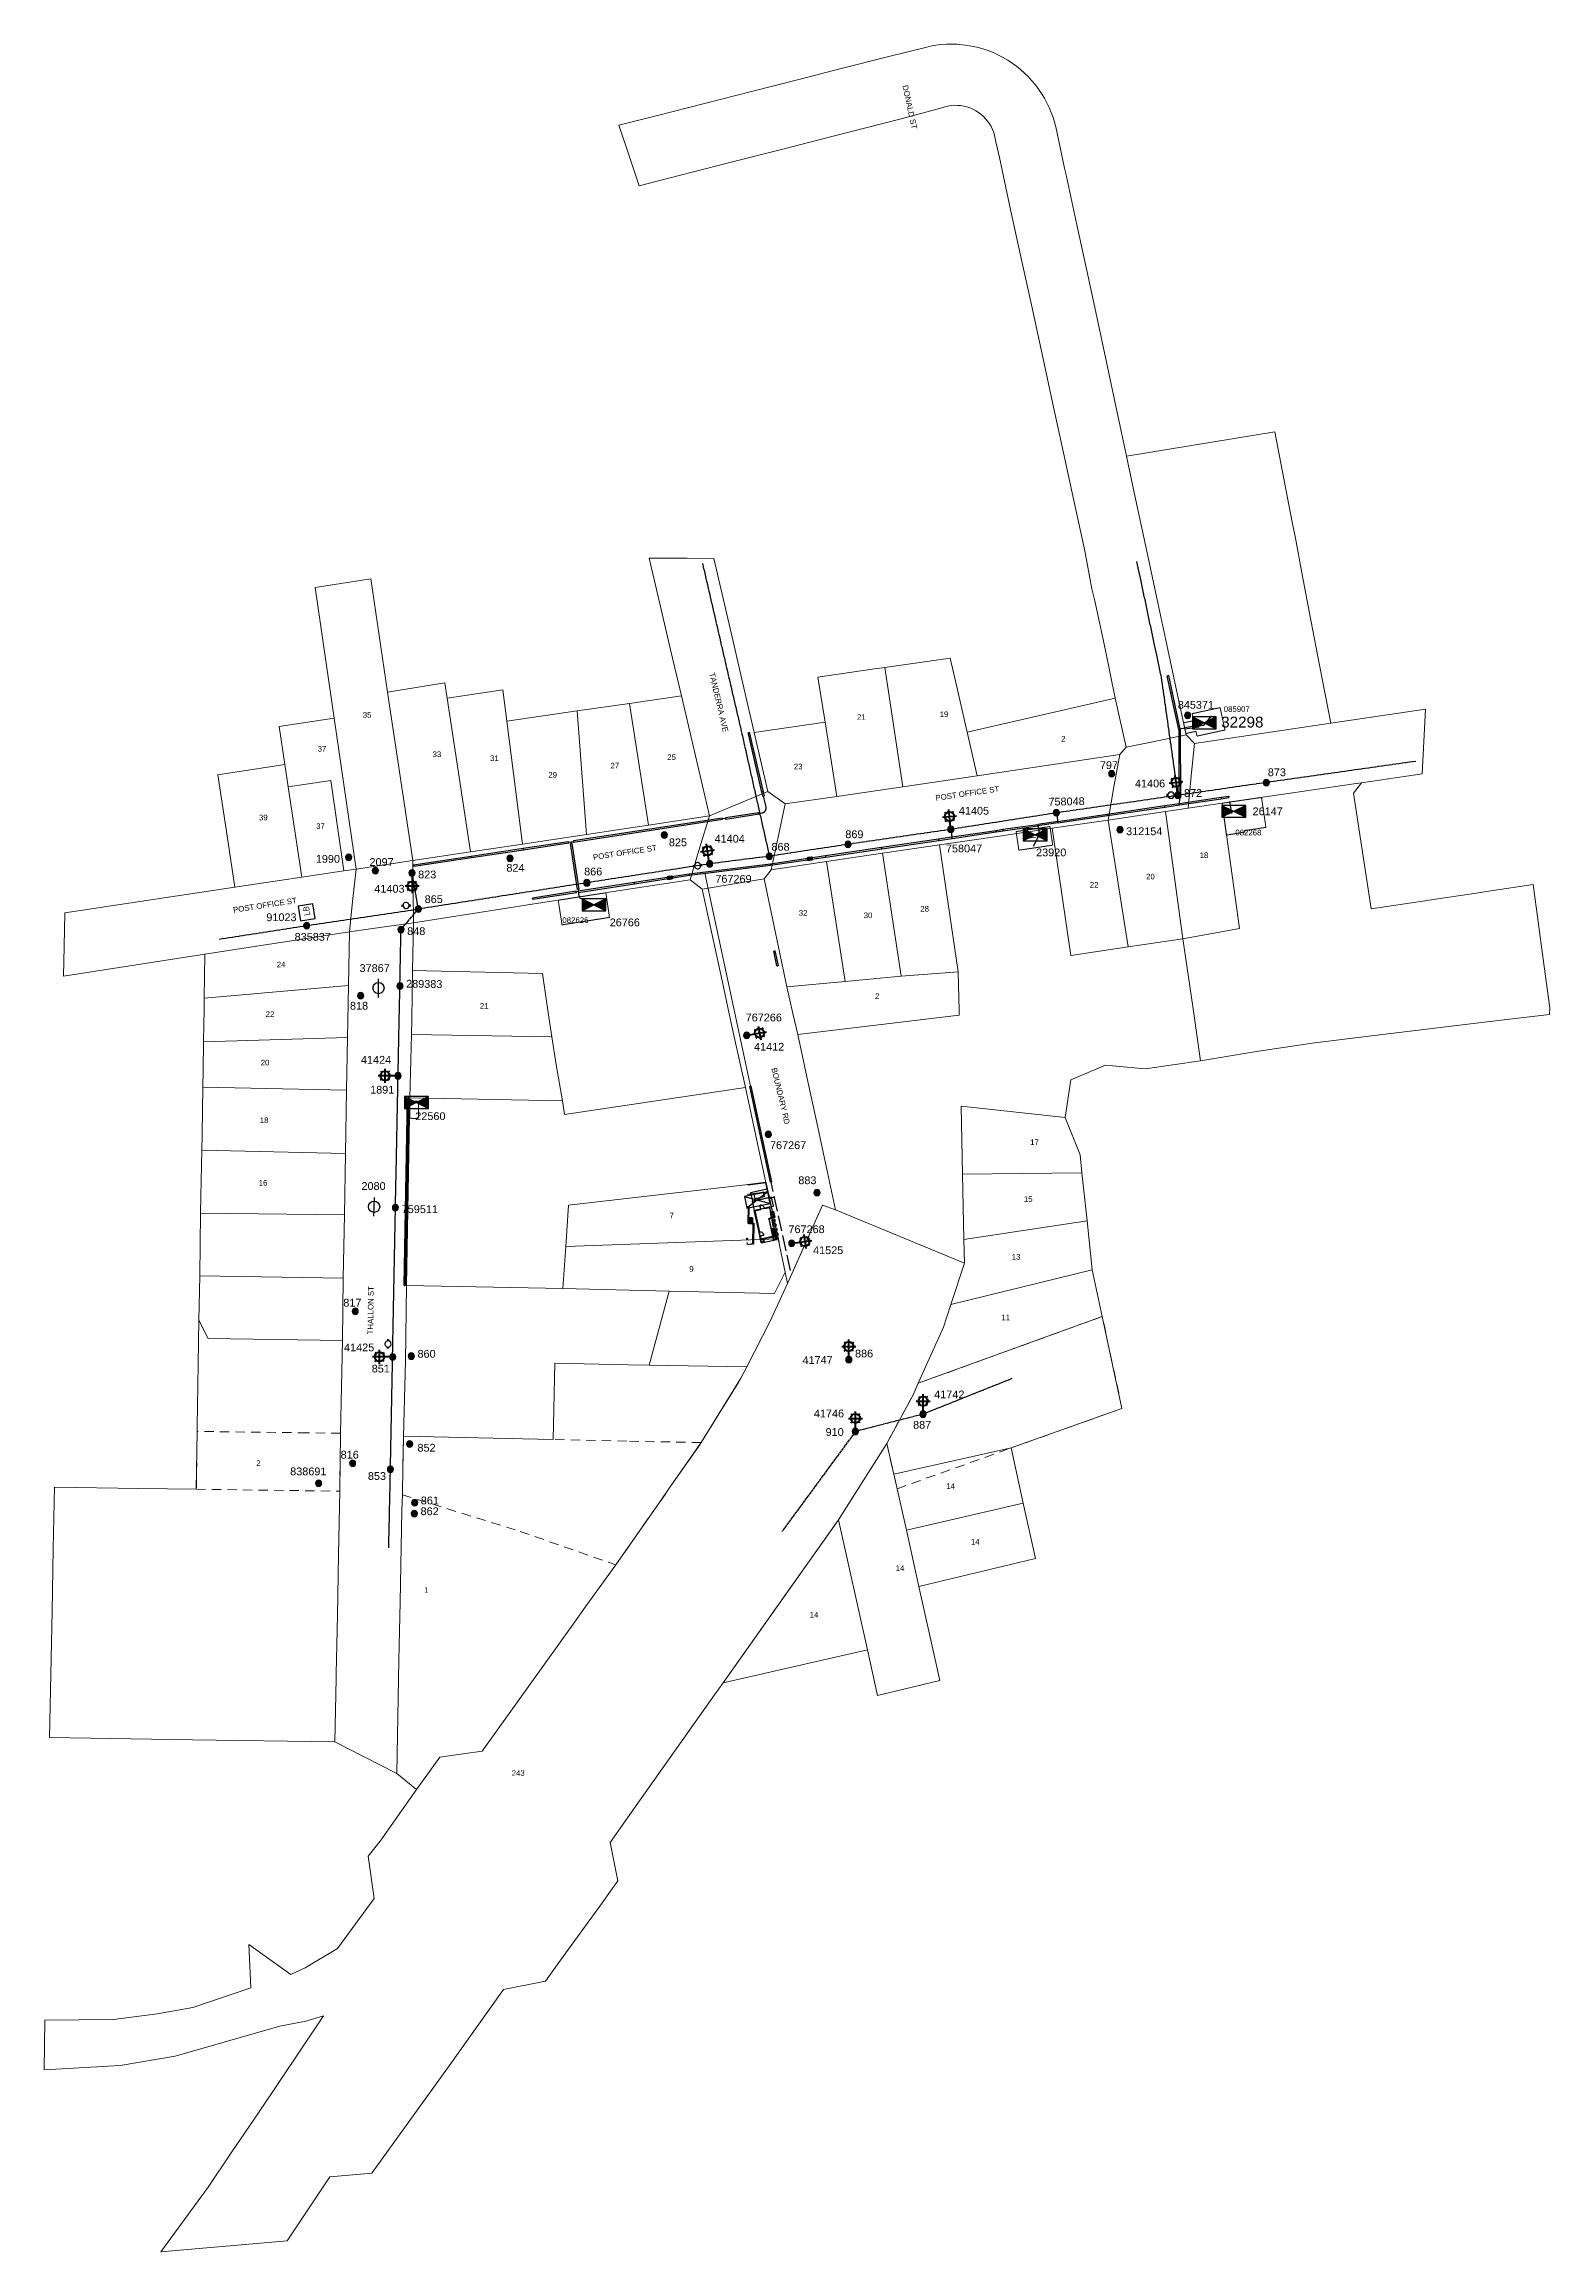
# Model space of a CAD drawing. Header units: metres. Extents: x 319023 to 319508, y 6260162 to 6260872.
import ezdxf
from ezdxf.enums import TextEntityAlignment as Align

# ---------------------------------------------------------------- set-up
doc = ezdxf.new("R2010")
doc.units = ezdxf.units.M
for name, pattern in [('Cable Exist OH', [1, 1, 0]), ('Cable Exist UG', [8.2, 4, -1.2, 1.8, -1.2]), ('Dash', [5, 3, -2]), ('HIDDEN', [0.375, 0.25, -0.125]), ('HIDDEN2', [0.1875, 0.125, -0.0625]), ('IE Trench LV', [6.5, 5, -1.5])]:
    doc.linetypes.add(name, pattern=pattern)
doc.layers.get('0').update_dxf_attribs({"color": 6})
for name, color, linetype, lineweight in [('Cadastre Buildings_SP_EXT', 9, 'Continuous', 5), ('Cadastre Developer_SP_EXT', 9, 'Continuous', 5), ('Cadastre Easements_SP_EXT', 9, 'Continuous', 5), ('Cadastre Land Parcels_SP_EXT', 9, 'Continuous', 5), ('Cadastre Other Property_SP_EXT', 9, 'HIDDEN', 5), ('Cadastre Roads_SP_EXT', 9, 'Continuous', 5)]:
    doc.layers.add(name, color=color, linetype=linetype, lineweight=lineweight)
for name, color, linetype in [('Duct_SP_EXT', 7, 'Continuous'), ('Equip_SP_HV_EXT', 7, 'Continuous'), ('Equip_SP_HV_NEW', 2, 'Continuous'), ('Equip_SP_LV_EXT', 7, 'Continuous'), ('Equip_SP_SL_EXT', 7, 'Continuous'), ('Mains_SL_EXT', 7, 'Continuous'), ('PLAN_NEW', 7, 'Continuous'), ('Sub_SP_EXT', 7, 'Continuous'), ('Sub_SP_NEW', 2, 'Continuous'), ('SupportsOH_SP_TR_HV_LV_SL_EXT', 7, 'Continuous'), ('Trench_SP_EXT', 7, 'Continuous'), ('Trench_SP_NEW', 2, 'Continuous')]:
    doc.layers.add(name, color=color, linetype=linetype)
doc.styles.add('HVSW_LABEL', font='arial.ttf')
doc.styles.add('iecARIAL', font='arial.ttf', dxfattribs={"height": 2})
doc.styles.add('POLE_LABEL', font='arial.ttf')
doc.styles.get("Standard").update_dxf_attribs({"font": 'arial.ttf'})
doc.linetypes.add('IE Trench HV', pattern='A,7,-0.2,["/",Standard,S=3,R=0,X=0.6,Y=-1.4],-2.5', length=9.7)
pattern_1 = [(45, (-25.39492, -22.09671), (-0.07071068, 0.07071068), [])]
pattern_2 = [(50, (-25.39492, -22.0967), (0.364368, -0.0318783), [0.0381, -0.4191]), (355, (-25.39492, -22.0967), (-0.070486, 0.3821133), [0.03048, -0.33528]), (100.451, (-25.36456, -22.09936), (0.293885, 0.3502334), [0.03238, -0.35618]), (46.184, (-25.3949, -21.9951), (0.5421585, -0.084086), [0.05715, -0.62865]), (96.636, (-25.34974, -22.0021), (0.474805, 0.494855), [0.04857, -0.53427]), (351.184, (-25.3949, -21.9951), (0.47481, 0.49485), [0.04572, -0.50292]), (21, (-25.34412, -22.0205), (0.3032285, -0.2045305), [0.0381, -0.4191]), (326, (-25.34412, -22.0205), (0.123604, 0.368376), [0.03048, -0.33528]), (71.451, (-25.31885, -22.03755), (0.426834, 0.1638427), [0.03238, -0.35618]), (37.5, (-25.39492, -22.0967), (0.00617665, 0.16911015), [0.016764, -0.314452, 0.016764, -0.323596, -0.33655]), (37.5, (-25.39492, -22.0967), (0.00617665, 0.16911015), [-0.671576, 0.016764, -0.319786]), (7.5, (-25.39492, -22.0967), (0.1336389, 0.2003615), [0.016764, -0.177292, 0.016764, -0.306832, -0.12827]), (7.5, (-25.39492, -22.0967), (0.1336389, 0.2003615), [-0.517652, 0.016764, -0.111506]), (327.5, (-25.5082, -22.0967), (0.2711818, -0.01145836), [0.016764, -0.110236, 0.016764, -0.379476, -0.52578]), (327.5, (-25.5082, -22.0967), (0.2711818, -0.01145836), [-0.52324, 0.016764, -0.509016]), (317.5, (-25.559, -22.0967), (0.2962585, 0.0508528), [0.016764, -0.148336, 0.016764, -0.24638, -0.37338]), (317.5, (-25.559, -22.0967), (0.2962585, 0.0508528), [-0.428244, 0.016764, -0.356616])]

msp = doc.modelspace()

# ---------------------------------------------------------------- texts
at = {"layer": 'Cadastre Land Parcels_SP_EXT'}
for s, p in [('35', (319125.82, 6260655.62)), ('21', (319284.73, 6260654.95)), ('19', (319311.31, 6260655.83)), ('37', (319111.31, 6260644.72)), ('33', (319148.26, 6260642.97)), ('25', (319223.71, 6260642.03)), ('2', (319350.35, 6260647.96)), ('31', (319166.72, 6260641.71)), ('29', (319185.48, 6260636.37)), ('27', (319205.45, 6260639.32)), ('23', (319264.42, 6260639.03)), ('39', (319092.45, 6260622.62)), ('37', (319110.82, 6260619.87)), ('18', (319394.9, 6260610.5)), ('22', (319359.58, 6260600.98)), ('20', (319377.7, 6260603.65)), ('28', (319305.09, 6260593.29)), ('32', (319266, 6260591.95)), ('30', (319286.9, 6260591.18)), ('24', (319098.16, 6260575.35)), ('2', (319290.53, 6260565.23)), ('22', (319094.6, 6260559.42)), ('21', (319163.47, 6260562.06)), ('20', (319093.01, 6260543.83)), ('18', (319092.71, 6260525.29)), ('17', (319340.42, 6260518.22)), ('16', (319092.36, 6260505.18)), ('15', (319338.4, 6260499.95)), ('7', (319224.47, 6260494.68)), ('13', (319334.48, 6260481.37)), ('9', (319230.81, 6260477.48)), ('11', (319331.17, 6260461.89)), ('2', (319091.57, 6260415.02)), ('14', (319313.45, 6260407.67)), ('14', (319321.37, 6260389.77)), ('14', (319297.18, 6260381.28)), ('1', (319145.55, 6260374.24)), ('14', (319269.53, 6260366.29)), ('243', (319173.71, 6260315.39))]:
    msp.add_text(s, height=1.8, dxfattribs=at).set_placement(p)
at = {"layer": 'Cadastre Other Property_SP_EXT'}
for s, p in [('085907', (319402.65, 6260657.51)), ('082268', (319406.38, 6260617.8)), ('082626', (319190, 6260589.64))]:
    msp.add_text(s, height=1.8, dxfattribs=at).set_placement(p)
at = {"layer": 'Cadastre Roads_SP_EXT'}
for s, rotation, p in [('DONALD ST', 282.17252, (319299.33, 6260858.83)), ('TANDERRA AVE', 283.08112, (319237.22, 6260669.89)), ('POST OFFICE ST', 8.40802, (319310.11, 6260628.9)), ('POST OFFICE ST', 8.7003, (319200, 6260609.85)), ('POST OFFICE ST', 8.70329, (319084.27, 6260592.91)), ('BOUNDARY RD', 283.2916, (319257.19, 6260542.84)), ('THALLON ST', 89.1675, (319129.13, 6260457.34))]:
    msp.add_text(s, height=1.8, rotation=rotation, dxfattribs=at).set_placement(p)

# ---------------------------------------------------------------- blocks, each defined once
blk = doc.blocks.new('SUB_PADMOUNT_EXT')
for points in [[(0, 0), (-3.84, 1.92), (-3.84, -1.92)], [(0, 0), (3.84, 1.92), (3.84, -1.92)]]:
    blk.add_hatch(color=256).paths.add_polyline_path(points)
for p, q in [((3.84, 1.92), (-3.84, -1.92)), ((-3.84, 1.92), (3.84, -1.92))]:
    blk.add_line(p, q)
blk.add_lwpolyline([(-3.84, -1.92), (3.84, -1.92), (3.84, 1.92), (-3.84, 1.92)], close=True)
for tag, height, flags, p in [('STREET_CODE', 0.2, 9, (1.5, 0)), ('ASSET_NUM', 3.5, 8, (2, 2)), ('CONSTRUCTED_VOLTAGE', 0.2, 9, (1.5, -0.2)), ('OPERATING_VOLTAGE', 0.2, 9, (1.5, -0.6)), ('ORIENTATION', 0.2, 9, (1.5, -0.8)), ('OWNED_BY', 0.2, 9, (1.5, -1)), ('OPERATED_BY', 0.2, 9, (1.5, -1.2)), ('SECONDARY_VOLTAGE', 0.2, 9, (1.5, -1.6)), ('STATE', 0.2, 9, (1.5, -1.8)), ('SUBSTATION_TYPE', 0.2, 9, (1.5, -2.2)), ('STREETNAME', 0.2, 9, (1.5, -3)), ('SUBURB', 0.2, 9, (1.5, -3.2)), ('Z', 0.2, 1, (1.5, -3.6)), ('NO_PHASES', 0.2, 9, (1.5, -0.4)), ('MAINTAINED_BY', 0.2, 9, (1.5, -1.4)), ('PARENT', 0.2, 9, (1.5, -2)), ('USAGE', 0.2, 9, (1.5, -2.4)), ('LEGEND', 0.2, 9, (1.5, -2.6)), ('LOCATION', 0.2, 9, (1.5, -2.8)), ('NOTES', 0.2, 9, (1.5, -3.4))]:
    blk.add_attdef(tag, text='', height=height, dxfattribs=dict(flags=flags)).set_placement(p, align=Align.MIDDLE_LEFT)
blk = doc.blocks.new('LV_OH_LINKS_OPEN_EXT')
for p, q in [((-0.17, 4.97), (-0.17, 5.46)), ((-0.17, 3), (-0.17, 2.5)), ((0.17, 4.97), (0.17, 5.46)), ((0.17, 3), (0.17, 2.5))]:
    blk.add_line(p, q)
blk.add_lwpolyline([(0, 2.99, 1), (0, 4.98, 1)], format="xyb", close=True)
at = {"flags": 9}
for tag, p in [('ACTUAL_STATUS', (0, 0)), ('CONSTRUCTED_VOLTAGE', (0, -0.2)), ('OPERATING_VOLTAGE', (0, -0.6)), ('ORIENTATION', (0, -0.8)), ('OWNED_BY', (0, -1)), ('STATE', (0, -1.2)), ('SWITCH_TYPE', (0, -1.4)), ('NO_PHASES', (0, -0.4)), ('USAGE', (0, -1.6)), ('LEGEND', (0, -1.8)), ('NOTES', (0, -2))]:
    blk.add_attdef(tag, text='', height=0.2, dxfattribs=at).set_placement(p, align=Align.MIDDLE_LEFT)
at = {"flags": 1}
blk.add_attdef('Z', (0, 0), '', height=0.2, dxfattribs=at)
blk = doc.blocks.new('SL_LANTERN_EXT')
at = {"lineweight": 40}
for p, q in [((-2.25, 4.22), (2.25, 4.22)), ((-1.46, 5.68), (-1.06, 5.28)), ((-1.46, 2.76), (-1.06, 3.16)), ((0, 1.97), (0, 6.47)), ((0, 0), (0, 2.72)), ((1.46, 5.68), (1.06, 5.28)), ((1.46, 2.76), (1.06, 3.16))]:
    blk.add_line(p, q, dxfattribs=at)
blk.add_circle((0, 4.22), 1.5, dxfattribs=at)
at = {"style": 'iecARIAL', "flags": 8}
blk.add_attdef('ASSET_NUM', (1.5, 1.5), '', height=2.5, dxfattribs=at)
for tag, p, height, flags in [('OPERATING_VOLTAGE', (0.98, -1.65), 0.2, 9), ('ORIENTATION', (0.98, -1.85), 0.2, 9), ('OWNED_BY', (0.98, -2.05), 0.2, 9), ('STATE', (0.98, -2.25), 0.2, 9), ('CONSTRUCTED_VOLTAGE', (0.98, -0.65), 0.2, 9), ('CONTROL_TYPE', (0.98, -0.85), 0.2, 9), ('LANTERN_PURPOSE', (0.98, -1.05), 0.2, 9), ('LANTERN_TYPE', (0.98, -1.25), 0.2, 9), ('NO_PHASES', (0.98, -1.45), 0.2, 9), ('USAGE', (0.98, -2.45), 0.2, 9), ('CEXIST', (0.98, -2.65), 0.2, 9), ('CNEW', (0.98, -2.85), 0.2, 9), ('CNUMBER', (0.98, -3.05), 0.2, 9), ('CREMOVE', (0.98, -3.25), 0.2, 9), ('CREPLACE', (0.98, -3.45), 0.2, 9), ('LKINGHEIGHT', (0.98, -3.65), 0.2, 9), ('LBRACKET', (0.98, -3.85), 0.2, 9), ('LBRACKETVOCAB', (0.98, -4.05), 0.2, 9), ('LCATEGORY', (0.98, -4.25), 0.2, 9), ('LCHARGE1', (0.98, -4.45), 0.2, 9), ('LCHARGE1PERCENT', (0.98, -4.65), 0.2, 9), ('LCHARGE2', (0.98, -4.85), 0.2, 9), ('LCHARGE2PERCENT', (0.98, -5.05), 0.2, 9), ('LCHARGE3', (0.98, -5.25), 0.2, 9), ('LCHARGE3PERCENT', (0.98, -5.45), 0.2, 9), ('LEXIST', (0.98, -5.65), 0.2, 9), ('LLAMP', (0.98, -5.85), 0.2, 9), ('LLAMPVOCAB', (0.98, -6.05), 0.2, 9), ('LMAST', (0.98, -6.25), 0.2, 9), ('LMASTVOCAB', (0.98, -6.45), 0.2, 9), ('LNEW', (0.98, -6.65), 0.2, 9), ('LANTNUMBER', (0.98, -6.85), 0.2, 9), ('LOUTREACH', (0.98, -7.25), 0.2, 9), ('LNUMBER', (2.18, -3.25), 2.5, 8), ('STREETNAME', (0.98, -9.25), 0.2, 9), ('SUBURB', (0.98, -9.45), 0.2, 1), ('LOUTREACHVOCAB', (0.98, -7.45), 0.2, 9), ('LRATECODE', (0.98, -7.65), 0.2, 9), ('LREMOVE', (0.98, -7.85), 0.2, 9), ('LREPLACE', (0.98, -8.05), 0.2, 9), ('LTYPE', (0.98, -8.25), 0.2, 9), ('LTYPEVOCAB', (0.98, -8.45), 0.2, 9), ('LEGEND', (0.98, -8.65), 0.2, 9), ('LOCATION', (0.98, -8.85), 0.2, 9), ('NOTES', (0.98, -9.05), 0.2, 9)]:
    blk.add_attdef(tag, p, '', height=height, dxfattribs=dict(flags=flags))
blk = doc.blocks.new('POLE_EXT')
blk.add_hatch(color=256).paths.add_polyline_path([(-1, 0, 1), (1, 0, 1)])
blk.add_lwpolyline([(-1, 0, 1), (1, 0, 1)], format="xyb", close=True)
for tag, height, flags, p in [('pNumber', 2.5, 8, (-17.84, 2.07)), ('OWNED_BY', 0.2, 9, (1.35, -0.4)), ('SPECIAL_USE', 0.2, 9, (1.35, -0.8)), ('STATE', 0.2, 9, (1.35, -1)), ('cLV', 0.2, 9, (1.35, -1.4)), ('hDepth', 0.2, 9, (1.35, -1.6)), ('hDia', 0.2, 9, (1.35, -1.8)), ('cHV', 0.2, 9, (1.35, -2)), ('cLinedev', 0.2, 9, (1.35, -3.4)), ('pExisting', 0.2, 9, (1.35, -3.8)), ('pFooting', 0.2, 9, (1.35, -4.4)), ('pNew', 0.2, 9, (1.35, -4.6)), ('pRelocate', 0.2, 9, (1.35, -5)), ('pRemove', 0.2, 9, (1.35, -5.2)), ('pReplace', 0.2, 9, (1.35, -5.4)), ('pStay', 0.2, 9, (1.35, -5.6)), ('pType', 0.2, 9, (1.35, -5.8)), ('cspan', 0.2, 9, (1.35, -6)), ('STREETNAME', 0.2, 9, (1.35, -6.2)), ('SUBURB', 0.2, 9, (1.35, -6.4)), ('OPERATED_BY', 0.2, 9, (1.36, -7.01)), ('PARENT', 0.2, 9, (1.35, -0.6)), ('USAGE', 0.2, 9, (1.35, -1.2)), ('LBRACKET', 0.2, 9, (1.35, -2.2)), ('LExisting', 0.2, 9, (1.35, -2.4)), ('LANTNUMBER', 0.2, 9, (1.35, -2.6)), ('LOther', 0.2, 9, (1.35, -2.8)), ('LRemove', 0.2, 9, (1.35, -3)), ('LEGEND', 0.2, 9, (1.35, -3.2)), ('LOCATION', 0.2, 9, (1.35, -3.6)), ('PFNUMBER', 0.2, 9, (1.35, -4)), ('NEWPFNUMBER', 0.2, 9, (1.35, -4.2)), ('NOTES', 0.2, 9, (1.35, -6.6)), ('MAINTAINED_BY', 0.2, 9, (1.36, -6.81))]:
    blk.add_attdef(tag, text='', height=height, dxfattribs=dict(flags=flags)).set_placement(p, align=Align.MIDDLE_LEFT)
at = {"style": 'POLE_LABEL'}
for tag, height, flags, p in [('STRUCTURE_PLANT_NUMBER', 0.2, 9, (1.35, 0.03)), ('ASSET_NUM', 2.5, 8, (2, 2)), ('STREET_CODE', 0.2, 9, (1.35, -0.2))]:
    blk.add_attdef(tag, text='', height=height, dxfattribs=dict(at, flags=flags)).set_placement(p, align=Align.MIDDLE_LEFT)
at = {"flags": 1}
blk.add_attdef('Z', (1.35, -7.33), '', height=0.2, dxfattribs=at)
blk = doc.blocks.new('HV_ABS_CLOSED_EXT')
blk.add_line((-3, 6.87), (3, 6.87))
blk.add_circle((0, 6.87), 1.8)
at = {"flags": 1}
blk.add_attdef('Z', (0, 0), '', height=0.2, dxfattribs=at)
at = {"style": 'HVSW_LABEL'}
for tag, height, flags, p in [('ASSET_NUM', 3.5, 8, (2, 2)), ('STREET_CODE', 0.2, 9, (0, -0.2))]:
    blk.add_attdef(tag, text='', height=height, dxfattribs=dict(at, flags=flags)).set_placement(p, align=Align.MIDDLE_LEFT)
at = {"flags": 9}
for tag, p in [('ACTUAL_STATUS', (0, -0.4)), ('CONSTRUCTED_VOLTAGE', (0, -0.6)), ('OPERATING_VOLTAGE', (0, -1)), ('ORIENTATION', (0, -1.2)), ('OWNED_BY', (0, -1.4)), ('STATE', (0, -1.6)), ('SWITCH_TYPE', (0, -1.8)), ('STREETNAME', (0, -2.6)), ('SUBURB', (0, -2.8)), ('NO_PHASES', (0, -0.8)), ('USAGE', (0, -2)), ('LEGEND', (0, -2.2)), ('LOCATION', (0, -2.4)), ('NOTES', (0, -3))]:
    blk.add_attdef(tag, text='', height=0.2, dxfattribs=at).set_placement(p, align=Align.MIDDLE_LEFT)
blk = doc.blocks.new('HV_LOAD_BREAK_EXT')
blk.add_lwpolyline([(-2.4, -2.4), (2.4, -2.4), (2.4, 2.4), (-2.4, 2.4)], close=True)
at = {"insert": (-1.1, 0.99), "char_height": 2, "width": 2.9628, "attachment_point": 1}
blk.add_mtext('{\\Fisocp|c0;LB}', dxfattribs=at)
for tag, height, flags, p in [('STREET_CODE', 0.2, 9, (1.5, 0)), ('ASSET_NUM', 2.5, 8, (2, 2)), ('ACTUAL_STATUS', 0.2, 9, (1.5, -0.2)), ('CONSTRUCTED_VOLTAGE', 0.2, 9, (1.5, -0.4)), ('OPERATING_VOLTAGE', 0.2, 9, (1.5, -0.8)), ('ORIENTATION', 0.2, 9, (1.5, -1)), ('OWNED_BY', 0.2, 9, (1.5, -1.2)), ('OPERATED_BY', 0.2, 9, (1.5, -1.4)), ('STATE', 0.2, 9, (1.5, -1.8)), ('SWITCH_TYPE', 0.2, 9, (1.5, -2)), ('STREETNAME', 0.2, 9, (1.5, -2.8)), ('SUBURB', 0.2, 9, (1.5, -3)), ('Z', 0.2, 1, (1.5, -3.6)), ('NO_PHASES', 0.2, 9, (1.5, -0.6)), ('MAINTAINED_BY', 0.2, 9, (1.5, -1.6)), ('USAGE', 0.2, 9, (1.5, -2.2)), ('LEGEND', 0.2, 9, (1.5, -2.4)), ('LOCATION', 0.2, 9, (1.5, -2.6)), ('NOTES', 0.2, 9, (1.5, -3.2)), ('LABEL_ALIGNMENT', 0.2, 9, (1.5, -3.4))]:
    blk.add_attdef(tag, text='', height=height, dxfattribs=dict(flags=flags)).set_placement(p, align=Align.MIDDLE_LEFT)
blk = doc.blocks.new('SUB_PADMOUNT_NEW')
for p, q in [((-3.84, 1.92), (3.84, -1.92)), ((3.84, 1.92), (-3.84, -1.92))]:
    blk.add_line(p, q)
blk.add_lwpolyline([(-3.84, -1.92), (3.84, -1.92), (3.84, 1.92), (-3.84, 1.92)], close=True)
for tag, height, flags, p in [('STREET_CODE', 0.2, 9, (1.5, 0)), ('ASSET_NUM', 3.5, 8, (2, 2)), ('OPERATING_VOLTAGE', 0.2, 9, (1.5, -0.4)), ('ORIENTATION', 0.2, 9, (1.5, -0.6)), ('OWNED_BY', 0.2, 9, (1.5, -0.8)), ('OPERATED_BY', 0.2, 9, (1.5, -1)), ('CONSTRUCTED_VOLTAGE', 0.2, 9, (1.5, -1.4)), ('SECONDARY_VOLTAGE', 0.2, 9, (1.5, -1.6)), ('STATE', 0.2, 9, (1.5, -1.8)), ('SUBSTATION_TYPE', 0.2, 9, (1.5, -2.2)), ('SUBURB', 0.2, 9, (1.5, -2.8)), ('STREETNAME', 0.2, 9, (1.5, -3)), ('Z', 0.2, 1, (1.5, -3.6)), ('NO_PHASES', 0.2, 9, (1.5, -0.2)), ('MAINTAINED_BY', 0.2, 9, (1.5, -1.2)), ('PARENT', 0.2, 9, (1.5, -2)), ('USAGE', 0.2, 9, (1.5, -2.4)), ('LEGEND', 0.2, 9, (1.5, -2.6)), ('LOCATION', 0.2, 9, (1.5, -3.2)), ('NOTES', 0.2, 9, (1.5, -3.4))]:
    blk.add_attdef(tag, text='', height=height, dxfattribs=dict(flags=flags)).set_placement(p, align=Align.MIDDLE_LEFT)
blk = doc.blocks.new('LV_STJ_EXT')
h = blk.add_hatch(color=256)
edge = h.paths.add_edge_path()
edge.add_ellipse((-0.59, 0.13), major_axis=(0.226, 0.226), ratio=1, start_angle=44.99996, end_angle=135)
edge.add_line((-0.91, 0.13), (-0.91, -0.13))
edge.add_ellipse((-0.59, -0.13), major_axis=(0.226, 0.226), ratio=1, start_angle=134.99996, end_angle=225)
edge.add_line((-0.59, -0.45), (0.59, -0.45))
edge.add_ellipse((0.59, -0.13), major_axis=(-0.226, 0.226), ratio=1, start_angle=134.99996, end_angle=225)
edge.add_line((0.91, -0.13), (0.91, 0.13))
edge.add_ellipse((0.59, 0.13), major_axis=(-0.226, 0.226), ratio=1, start_angle=224.99996, end_angle=315)
edge.add_line((0.59, 0.45), (-0.59, 0.45))
blk.add_lwpolyline([(-0.91, 0.13), (-0.91, -0.13, 0.414214), (-0.59, -0.45), (0.59, -0.45, 0.414214), (0.91, -0.13), (0.91, 0.13, 0.414214), (0.59, 0.45), (-0.59, 0.45, 0.414214)], format="xyb", close=True)
at = {"flags": 1}
blk.add_attdef('Z', (0, 0), '', height=0.2, dxfattribs=at)
at = {"flags": 9}
for tag, p in [('ORIENTATION', (0, 0)), ('USAGE', (0, -0.2)), ('LEGEND', (0, -0.4)), ('NOTES', (0, -0.6))]:
    blk.add_attdef(tag, text='', height=0.2, dxfattribs=at).set_placement(p, align=Align.MIDDLE_LEFT)
blk = doc.blocks.new('BUILDING1_NEW')
at = {"layer": 'PLAN_NEW', "extrusion": (0, 0, -1)}
blk.add_hatch(color=251, dxfattribs=at).paths.add_polyline_path([(3.93, -13.23), (4.03, -12.79), (4.13, -12.81), (4.03, -13.25)], flags=0)
at = {"layer": 'PLAN_NEW'}
h = blk.add_hatch(dxfattribs=at)
h.set_pattern_fill('FP_1', color=251, scale=0.001, style=0, pattern_type=2)
h.set_pattern_definition(pattern_1)
h.paths.add_polyline_path([(-1.38, -18.34), (-1.24, -18.3), (-1.51, -17.13), (-1.65, -17.17), (-1.38, -18.34)], flags=0)
h.paths.add_polyline_path([(-1.92, -16), (-1.79, -15.97), (-3.21, -9.92), (-3.3, -10.01), (-3.32, -10.03), (-1.93, -15.98)], flags=0)
h = blk.add_hatch(dxfattribs=at)
h.set_pattern_fill('FP_1', color=251, scale=0.001, style=0, pattern_type=2)
h.set_pattern_definition(pattern_1)
h.paths.add_polyline_path([(-2.53, -8.91), (-1.45, -8.65), (-1.48, -8.52), (-2.47, -8.75), (-2.52, -8.86)], flags=0)
h.paths.add_polyline_path([(-0.28, -8.38), (1.28, -8.01), (1.25, -7.88), (-0.31, -8.24), (-0.3, -8.31)], flags=0)
h = blk.add_hatch(dxfattribs=at)
h.set_pattern_fill('FP_1', color=251, scale=0.001, style=0, pattern_type=2)
h.set_pattern_definition(pattern_1)
h.paths.add_polyline_path([(1.14, -11.62), (2.07, -11.4), (2.04, -11.27), (1.11, -11.49), (1.13, -11.59)], flags=0)
h = blk.add_hatch(dxfattribs=at)
h.set_pattern_fill('FP_1', color=251, scale=0.001, style=0, pattern_type=2)
h.set_pattern_definition(pattern_1)
h.paths.add_polyline_path([(2.47, -17.29), (2.6, -17.26), (1.27, -11.59), (1.14, -11.62), (2.44, -17.18)], flags=0)
h = blk.add_hatch(dxfattribs=at)
h.set_pattern_fill('FP_1', color=251, scale=0.001, style=0, pattern_type=2)
h.set_pattern_definition(pattern_1)
h.paths.add_polyline_path([(2.01, -11.15), (2.01, -11.15), (2.01, -11.15)], flags=0)
h.paths.add_polyline_path([(1.65, -9.59), (1.65, -9.59), (1.62, -9.47), (1.76, -9.44), (1.38, -7.85), (1.25, -7.88), (1.65, -9.59)], flags=0)
h = blk.add_hatch(dxfattribs=at)
h.set_pattern_fill('FP_1', color=251, scale=0.001, style=0, pattern_type=2)
h.set_pattern_definition(pattern_1)
h.paths.add_polyline_path([(3.43, -17.21), (3.57, -17.18), (3.5, -16.88), (3.36, -16.91), (3.43, -17.21)], flags=0)
h.paths.add_polyline_path([(2.89, -14.9), (3.03, -14.86), (2.82, -13.98), (2.68, -14.01), (2.87, -14.79)], flags=0)
h.paths.add_polyline_path([(2.21, -12), (2.35, -11.96), (2.18, -11.24), (2.04, -11.27), (2.19, -11.89)], flags=0)
h = blk.add_hatch(dxfattribs=at)
h.set_pattern_fill('FP_2', color=251, scale=0.001, style=0, pattern_type=2)
h.set_pattern_definition(pattern_2)
h.paths.add_polyline_path([(-5.81, -18.04), (-5.55, -18.04), (-5.55, -18.03), (-5.81, -18.03), (-5.81, -18.04)], flags=0)
h = blk.add_hatch(dxfattribs=at)
h.set_pattern_fill('FP_2', color=251, scale=0.001, style=0, pattern_type=2)
h.set_pattern_definition(pattern_2)
h.paths.add_polyline_path([(-5.81, -18.24), (-5.56, -18.24), (-5.56, -18.05), (-5.81, -18.05)], flags=0)
h = blk.add_hatch(dxfattribs=at)
h.set_pattern_fill('FP_2', color=251, scale=0.001, style=0, pattern_type=2)
h.set_pattern_definition(pattern_2)
h.paths.add_polyline_path([(-5.67, -18.25), (-5.55, -18.25), (-5.55, -18.25), (-5.81, -18.25), (-5.81, -18.25), (-5.7, -18.25)], flags=0)
h = blk.add_hatch(dxfattribs=at)
h.set_pattern_fill('FP_2', color=251, scale=0.001, style=0, pattern_type=2)
h.set_pattern_definition(pattern_2)
h.paths.add_polyline_path([(-5.55, -18.25), (-5.55, -18.04), (-5.55, -18.04), (-5.55, -18.25)], flags=0)
h = blk.add_hatch(dxfattribs=at)
h.set_pattern_fill('FP_2', color=251, scale=0.001, style=0, pattern_type=2)
h.set_pattern_definition(pattern_2)
h.paths.add_polyline_path([(-1.14, -19.33), (-1.13, -19.32), (-1.37, -18.33), (-1.38, -18.34), (-1.15, -19.32)], flags=0)
h = blk.add_hatch(dxfattribs=at)
h.set_pattern_fill('FP_1', color=251, scale=0.001, style=0, pattern_type=2)
h.set_pattern_definition(pattern_1)
h.paths.add_polyline_path([(-1.14, -19.32), (-1, -19.28), (-1.23, -18.3), (-1.37, -18.33), (-1.28, -18.72)], flags=0)
h = blk.add_hatch(dxfattribs=at)
h.set_pattern_fill('FP_1', color=251, scale=0.001, style=0, pattern_type=2)
h.set_pattern_definition(pattern_1)
h.paths.add_polyline_path([(-1.24, -18.3), (3.43, -17.21), (3.4, -17.07), (-1.27, -18.17), (-1.24, -18.3)], flags=0)
h = blk.add_hatch(dxfattribs=at)
h.set_pattern_fill('FP_2', color=251, scale=0.001, style=0, pattern_type=2)
h.set_pattern_definition(pattern_2)
h.paths.add_polyline_path([(-1.13, -19.32), (-0.17, -19.1), (-0.17, -19.09), (-1.14, -19.32)], flags=0)
h = blk.add_hatch(dxfattribs=at)
h.set_pattern_fill('FP_1', color=251, scale=0.001, style=0, pattern_type=2)
h.set_pattern_definition(pattern_1)
h.paths.add_polyline_path([(-1, -19.28), (-0.18, -19.09), (-0.21, -18.96), (-1.03, -19.15), (-1, -19.28)], flags=0)
h = blk.add_hatch(dxfattribs=at)
h.set_pattern_fill('FP_2', color=251, scale=0.001, style=0, pattern_type=2)
h.set_pattern_definition(pattern_2)
h.paths.add_polyline_path([(-1.02, -19.14), (-0.35, -18.99), (-0.35, -18.98), (-1.02, -19.13)], flags=0)
h = blk.add_hatch(dxfattribs=at)
h.set_pattern_fill('FP_2', color=251, scale=0.001, style=0, pattern_type=2)
h.set_pattern_definition(pattern_2)
h.paths.add_polyline_path([(-0.36, -18.98), (-0.35, -18.98), (-0.55, -18.14), (-0.56, -18.14), (-0.42, -18.72)], flags=0)
h = blk.add_hatch(dxfattribs=at)
h.set_pattern_fill('FP_1', color=251, scale=0.001, style=0, pattern_type=2)
h.set_pattern_definition(pattern_1)
h.paths.add_polyline_path([(-0.35, -18.99), (-0.21, -18.96), (-0.41, -18.11), (-0.55, -18.14), (-0.35, -18.98)], flags=0)
h = blk.add_hatch(dxfattribs=at)
h.set_pattern_fill('FP_2', color=251, scale=0.001, style=0, pattern_type=2)
h.set_pattern_definition(pattern_2)
h.paths.add_polyline_path([(-0.18, -19.09), (-0.17, -19.09), (-0.4, -18.11), (-0.41, -18.11), (-0.18, -19.09)], flags=0)
h = blk.add_hatch(dxfattribs=at)
h.set_pattern_fill('FP_1', color=251, scale=0.001, style=0, pattern_type=2)
h.set_pattern_definition(pattern_1)
h.paths.add_polyline_path([(2.06, -14.92), (2.85, -14.73), (2.82, -14.6), (2.02, -14.79)], flags=0)
h = blk.add_hatch(dxfattribs=at)
h.set_pattern_fill('FP_2', color=251, scale=0.001, style=0, pattern_type=2)
h.set_pattern_definition(pattern_2)
h.paths.add_polyline_path([(2.83, -18.4), (2.84, -18.4), (2.61, -17.4), (2.6, -17.4), (2.83, -18.4)], flags=0)
h = blk.add_hatch(dxfattribs=at)
h.set_pattern_fill('FP_1', color=251, scale=0.001, style=0, pattern_type=2)
h.set_pattern_definition(pattern_1)
h.paths.add_polyline_path([(2.84, -18.39), (2.97, -18.35), (2.74, -17.37), (2.61, -17.4), (2.83, -18.34)], flags=0)
h = blk.add_hatch(dxfattribs=at)
h.set_pattern_fill('FP_2', color=251, scale=0.001, style=0, pattern_type=2)
h.set_pattern_definition(pattern_2)
h.paths.add_polyline_path([(2.94, -18.22), (2.95, -18.21), (2.75, -17.37), (2.74, -17.37), (2.84, -17.77)], flags=0)
h = blk.add_hatch(dxfattribs=at)
h.set_pattern_fill('FP_2', color=251, scale=0.001, style=0, pattern_type=2)
h.set_pattern_definition(pattern_2)
h.paths.add_polyline_path([(2.84, -18.4), (3.8, -18.17), (3.8, -18.16), (2.84, -18.39), (2.84, -18.39)], flags=0)
h = blk.add_hatch(dxfattribs=at)
h.set_pattern_fill('FP_1', color=251, scale=0.001, style=0, pattern_type=2)
h.set_pattern_definition(pattern_1)
h.paths.add_polyline_path([(2.97, -18.35), (3.79, -18.16), (3.76, -18.03), (2.94, -18.22), (2.97, -18.35)], flags=0)
h = blk.add_hatch(dxfattribs=at)
h.set_pattern_fill('FP_2', color=251, scale=0.001, style=0, pattern_type=2)
h.set_pattern_definition(pattern_2)
h.paths.add_polyline_path([(2.95, -18.21), (3.62, -18.06), (3.62, -18.05), (2.95, -18.21)], flags=0)
h = blk.add_hatch(dxfattribs=at)
h.set_pattern_fill('FP_2', color=251, scale=0.001, style=0, pattern_type=2)
h.set_pattern_definition(pattern_2)
h.paths.add_polyline_path([(3.61, -18.05), (3.62, -18.05), (3.42, -17.21), (3.41, -17.21), (3.61, -18.05)], flags=0)
h = blk.add_hatch(dxfattribs=at)
h.set_pattern_fill('FP_2', color=251, scale=0.001, style=0, pattern_type=2)
h.set_pattern_definition(pattern_2)
h.paths.add_polyline_path([(3.79, -18.16), (3.8, -18.16), (3.57, -17.18), (3.42, -17.21), (3.43, -17.22), (3.56, -17.19), (3.79, -18.16)], flags=0)
h = blk.add_hatch(dxfattribs=at)
h.set_pattern_fill('FP_1', color=251, scale=0.001, style=0, pattern_type=2)
h.set_pattern_definition(pattern_1)
h.paths.add_polyline_path([(3.62, -18.06), (3.76, -18.03), (3.56, -17.19), (3.43, -17.22), (3.62, -18.05)], flags=0)
at = {"layer": 'PLAN_NEW', "color": 251}
for p, q in [((-5.81, -0.77), (0, 0)), ((0, 0), (-5.81, -0.77)), ((0, 0), (0.69, -2.94)), ((0.69, -2.94), (0, 0)), ((-5.81, -3.79), (0.69, -2.94)), ((0.5, -2.13), (-4.86, -3.38)), ((-4.86, -3.38), (-4.23, -6.06)), ((-3.08, -5.79), (-4.25, -6.07)), ((-4.25, -6.07), (-3.57, -8.99)), ((-4.23, -6.06), (1.13, -4.8)), ((-0.71, -3.12), (-3.82, -3.85)), ((-3.82, -3.85), (-3.5, -5.18)), ((-3.5, -5.18), (-0.4, -4.45)), ((1.91, -4.62), (-3.08, -5.79)), ((-0.4, -4.45), (-0.71, -3.12)), ((1.13, -4.8), (0.5, -2.13)), ((0.69, -2.94), (1.13, -4.8)), ((1.13, -4.8), (1.81, -7.73)), ((2.57, -7.55), (1.91, -4.62)), ((-5.81, -7.79), (-5.32, -7.79)), ((-5.32, -7.95), (-5.81, -7.95)), ((-5.48, -13.27), (-5.48, -7.95)), ((-5.32, -13.27), (-5.48, -13.27)), ((-5.45, -8), (-5.4, -8)), ((-5.45, -9.02), (-5.45, -8)), ((-5.45, -10.07), (-5.45, -9.06)), ((-5.45, -10.78), (-5.45, -10.11)), ((-5.45, -11.11), (-5.45, -10.78)), ((-5.45, -12.16), (-5.45, -11.15)), ((-5.45, -13.22), (-5.45, -12.2)), ((-5.4, -13.22), (-5.45, -13.22)), ((-5.4, -8), (-5.39, -8)), ((-5.4, -10.79), (-5.4, -8)), ((-5.4, -13.22), (-5.4, -10.79)), ((-5.39, -13.22), (-5.4, -13.22)), ((-5.39, -8), (-5.35, -8)), ((-5.39, -8), (-5.39, -10.79)), ((-5.39, -10.79), (-5.39, -13.22)), ((-5.35, -13.22), (-5.39, -13.22)), ((-5.35, -9.02), (-5.35, -8)), ((-5.35, -10.07), (-5.35, -9.06)), ((-5.35, -10.79), (-5.35, -10.11)), ((-5.35, -11.11), (-5.35, -10.79)), ((-5.35, -12.16), (-5.35, -11.15)), ((-5.35, -13.22), (-5.35, -12.2)), ((-5.32, -7.79), (-5.32, -13.27)), ((-4.22, -11.36), (-5.32, -11.36)), ((-4.22, -11.61), (-5.32, -11.61)), ((-5.32, -11.61), (-5.32, -11.86)), ((-5.32, -11.86), (-5.32, -12.11)), ((-4.22, -11.86), (-5.32, -11.86)), ((-5.32, -12.11), (-5.32, -12.36)), ((-4.22, -12.11), (-5.32, -12.11)), ((-5.32, -12.36), (-5.32, -12.61)), ((-4.22, -12.36), (-5.32, -12.36)), ((-5.32, -12.61), (-5.32, -12.86)), ((-4.22, -12.61), (-5.32, -12.61)), ((-5.32, -12.86), (-5.32, -13.11)), ((-5.27, -12.86), (-5.32, -12.86)), ((-5.27, -13.11), (-5.32, -13.11)), ((-5.32, -13.18), (-5.27, -13.18)), ((-5.27, -12.63), (-5.27, -13.11)), ((-5.22, -13.11), (-5.27, -13.11)), ((-5.27, -13.11), (-5.27, -13.27)), ((-5.22, -13.27), (-5.27, -13.27)), ((-5.24, -13.11), (-5.24, -13.11)), ((-5.22, -12.63), (-5.22, -13.11)), ((-4.22, -12.86), (-5.22, -12.86)), ((-4.22, -13.11), (-5.22, -13.11)), ((-5.22, -13.27), (-5.22, -13.11)), ((-5.22, -13.18), (-4.22, -13.18)), ((-4.22, -13.27), (-4.22, -11.36)), ((-4.22, -11.36), (-4.06, -11.36)), ((-4.06, -13.07), (-4.22, -13.07)), ((-3.83, -13.27), (-4.22, -13.27)), ((-4.06, -11.36), (-4.06, -13.27)), ((-4.06, -13.11), (-3.67, -13.11)), ((-3.83, -19.6), (-3.83, -13.27)), ((-3.67, -13.11), (-3.67, -19.72)), ((-3.57, -8.99), (-2.47, -8.73)), ((-3.56, -9), (-3.43, -8.97)), ((-1.92, -16), (-3.56, -9)), ((-3.43, -8.97), (-1.48, -8.52)), ((-3.43, -8.97), (-3.4, -9.11)), ((-3.43, -8.97), (-1.79, -15.97)), ((-3.4, -9.11), (-2.53, -8.91)), ((-2.53, -8.91), (-1.45, -8.65)), ((-2.47, -8.73), (2.57, -7.55)), ((-1.76, -7.33), (-1.74, -7.33)), ((-1.48, -8.5), (-1.76, -7.33)), ((-1.47, -8.5), (-1.74, -7.33)), ((1.38, -7.85), (-1.48, -8.52)), ((-1.48, -8.52), (-1.48, -8.5)), ((-1.48, -8.52), (-1.47, -8.51)), ((-1.48, -8.52), (-1.45, -8.65)), ((-1.47, -8.51), (-1.47, -8.5)), ((1.25, -7.88), (-0.31, -8.24)), ((-0.31, -8.24), (-0.28, -8.38)), ((1.28, -8.01), (-0.28, -8.38)), ((2.04, -11.27), (1.11, -11.49)), ((1.11, -11.49), (2.47, -17.29)), ((1.38, -7.85), (1.25, -7.88)), ((1.25, -7.88), (1.64, -9.57)), ((1.27, -11.59), (2.07, -11.4)), ((2.02, -14.79), (1.27, -11.59)), ((1.38, -7.85), (1.38, -7.85)), ((1.78, -9.54), (1.38, -7.85)), ((2.73, -9.21), (1.62, -9.47)), ((1.62, -9.47), (2.04, -11.27)), ((1.64, -9.61), (1.63, -9.57)), ((1.63, -9.57), (1.64, -9.57)), ((1.64, -9.57), (1.63, -9.57)), ((1.63, -9.57), (1.64, -9.61)), ((1.64, -9.57), (1.65, -9.59)), ((1.64, -9.57), (1.64, -9.57)), ((1.67, -9.6), (1.64, -9.61)), ((1.64, -9.61), (1.67, -9.6)), ((1.65, -9.59), (1.78, -9.56)), ((1.65, -9.6), (1.65, -9.59)), ((2.01, -11.14), (1.65, -9.6)), ((1.77, -9.59), (1.67, -9.61)), ((1.67, -9.61), (1.77, -9.59)), ((1.67, -9.61), (1.67, -9.6)), ((1.67, -9.6), (1.67, -9.61)), ((1.8, -9.57), (1.77, -9.58)), ((1.77, -9.58), (1.8, -9.57)), ((1.77, -9.58), (1.77, -9.59)), ((1.77, -9.59), (1.77, -9.58)), ((1.78, -9.56), (1.78, -9.54)), ((1.78, -9.54), (1.78, -9.54)), ((1.78, -9.54), (1.79, -9.54)), ((1.79, -9.54), (1.78, -9.54)), ((1.79, -9.57), (1.78, -9.56)), ((1.78, -9.56), (1.79, -9.57)), ((1.79, -9.54), (1.8, -9.57)), ((1.8, -9.57), (1.79, -9.54)), ((2.15, -11.11), (1.79, -9.57)), ((1.79, -9.57), (2.15, -11.11)), ((1.81, -7.73), (4.48, -19.09)), ((1.81, -9.57), (2.57, -9.39)), ((1.82, -9.61), (1.81, -9.57)), ((1.82, -9.61), (2.58, -9.43)), ((2.03, -11.13), (2, -11.14)), ((2, -11.14), (2.03, -11.13)), ((2, -11.14), (2, -11.18)), ((2, -11.17), (2, -11.14)), ((2, -11.18), (2.02, -11.17)), ((2.02, -11.17), (2, -11.17)), ((2.01, -11.16), (2.15, -11.12)), ((2.15, -11.12), (2.01, -11.15)), ((2.15, -11.12), (2.01, -11.15)), ((2.01, -11.15), (2.01, -11.14)), ((2.01, -11.15), (2.02, -11.17)), ((2.02, -11.17), (2.02, -11.17)), ((2.02, -11.17), (2.21, -12)), ((2.12, -11.1), (2.03, -11.12)), ((2.03, -11.12), (2.12, -11.1)), ((2.03, -11.12), (2.03, -11.13)), ((2.03, -11.13), (2.03, -11.12)), ((2.04, -11.27), (3.14, -11.01)), ((2.13, -11.11), (2.12, -11.1)), ((2.12, -11.1), (2.13, -11.11)), ((2.16, -11.1), (2.13, -11.11)), ((2.13, -11.11), (2.16, -11.1)), ((2.15, -11.14), (2.15, -11.11)), ((2.15, -11.11), (2.15, -11.12)), ((2.15, -11.14), (2.15, -11.12)), ((3.57, -17.18), (2.15, -11.14)), ((2.15, -11.14), (2.17, -11.14)), ((2.17, -11.14), (2.15, -11.14)), ((2.15, -11.14), (2.15, -11.14)), ((2.35, -11.96), (2.15, -11.14)), ((2.16, -11.06), (2.92, -10.88)), ((2.16, -11.06), (2.17, -11.1)), ((2.17, -11.14), (2.16, -11.1)), ((2.16, -11.1), (2.17, -11.14)), ((2.17, -11.1), (2.93, -10.92)), ((2.32, -11.97), (2.18, -12)), ((2.18, -12), (2.19, -12.05)), ((2.19, -12.05), (2.33, -12.02)), ((2.64, -13.97), (2.19, -12.05)), ((2.21, -12), (2.35, -11.96)), ((2.21, -12.05), (2.66, -13.96)), ((2.25, -12.04), (3.21, -11.81)), ((2.26, -12.08), (3.22, -11.85)), ((2.33, -12.02), (2.32, -11.97)), ((2.78, -13.93), (2.33, -12.02)), ((2.35, -11.96), (2.82, -13.98)), ((2.56, -13.48), (2.39, -12.76)), ((2.57, -9.39), (2.58, -9.43)), ((2.82, -13.98), (2.68, -14.01)), ((2.68, -14.01), (2.89, -14.9)), ((2.69, -13.91), (3.65, -13.69)), ((2.7, -13.95), (3.66, -13.73)), ((3.14, -11.01), (2.73, -9.21)), ((3.03, -14.86), (2.82, -13.98)), ((2.93, -10.92), (2.92, -10.88)), ((-5.81, -18.03), (-5.55, -18.03)), ((-5.56, -18.04), (-5.81, -18.04)), ((-5.55, -18.04), (-5.81, -18.04)), ((-5.56, -18.05), (-5.81, -18.05)), ((-5.81, -18.24), (-5.56, -18.24)), ((-5.56, -18.24), (-5.81, -18.24)), ((-5.55, -18.25), (-5.81, -18.25)), ((-5.81, -18.25), (-5.55, -18.25)), ((-5.81, -19.4), (-5.68, -19.98)), ((-5.56, -18.24), (-5.56, -18.04)), ((-5.55, -18.03), (-5.55, -18.25)), ((-5.55, -18.25), (-5.55, -18.04)), ((-5.45, -19.98), (-3.67, -19.56)), ((-3.67, -19.72), (-4.75, -19.98)), ((-3.83, -15), (-3.67, -15)), ((-3.8, -15.05), (-3.76, -15.05)), ((-3.8, -16.15), (-3.8, -15.05)), ((-3.8, -17.27), (-3.8, -16.19)), ((-3.8, -18.39), (-3.8, -17.31)), ((-3.8, -19.53), (-3.8, -18.43)), ((-3.76, -19.53), (-3.8, -19.53)), ((-3.76, -15.05), (-3.75, -15.05)), ((-3.76, -19.53), (-3.76, -15.05)), ((-3.75, -19.53), (-3.76, -19.53)), ((-3.75, -15.05), (-3.7, -15.05)), ((-3.75, -15.05), (-3.75, -19.53)), ((-3.7, -19.53), (-3.75, -19.53)), ((-3.7, -16.15), (-3.7, -15.05)), ((-3.7, -17.27), (-3.7, -16.19)), ((-3.7, -18.39), (-3.7, -17.31)), ((-3.7, -19.53), (-3.7, -18.43)), ((-3.67, -19.98), (-3.67, -19.72)), ((-1.92, -16), (-1.79, -15.97)), ((-1.92, -16), (-1.65, -17.17)), ((-1.65, -17.17), (-1.92, -16)), ((-1.65, -17.17), (-1.51, -17.13)), ((-1.38, -18.34), (-1.65, -17.17)), ((-1.52, -17.12), (-0.33, -16.84)), ((-1.51, -17.13), (-1.52, -17.12)), ((-1.51, -17.13), (-0.33, -16.86)), ((-1.51, -17.13), (-1.24, -18.3)), ((-1.38, -18.34), (-1.14, -19.33)), ((-1.14, -19.32), (-1.37, -18.33)), ((2.47, -17.29), (-1.27, -18.17)), ((-1.03, -19.15), (-1.23, -18.3)), ((-1.22, -18.3), (-0.56, -18.14)), ((-1.02, -19.13), (-1.22, -18.3)), ((-1.14, -19.33), (2.83, -18.4)), ((-0.18, -19.09), (-1.14, -19.32)), ((-1.14, -19.33), (-0.17, -19.1)), ((-1.14, -19.33), (-1.14, -19.33)), ((-0.35, -18.99), (-1.03, -19.15)), ((-0.36, -18.98), (-1.02, -19.13)), ((-0.4, -18.11), (-0.56, -18.14)), ((-0.56, -18.14), (-0.36, -18.98)), ((-0.55, -18.14), (-0.35, -18.99)), ((-0.41, -18.11), (-0.18, -19.09)), ((-0.4, -18.11), (2.6, -17.4)), ((2.6, -17.4), (-0.4, -18.11)), ((-0.17, -19.1), (-0.4, -18.11)), ((-0.33, -16.86), (-0.33, -16.84)), ((2.82, -14.6), (2.02, -14.79)), ((2.06, -14.92), (2.85, -14.73)), ((2.6, -17.26), (2.06, -14.92)), ((2.68, -14.78), (2.19, -14.89)), ((2.19, -14.89), (2.74, -17.23)), ((3.4, -17.07), (2.6, -17.26)), ((2.75, -17.37), (2.6, -17.4)), ((2.6, -17.4), (2.83, -18.4)), ((2.84, -18.39), (2.61, -17.4)), ((3.23, -17.11), (2.68, -14.78)), ((2.74, -17.23), (3.23, -17.11)), ((2.94, -18.22), (2.74, -17.37)), ((3.57, -17.18), (2.75, -17.37)), ((2.75, -17.37), (3.43, -17.21)), ((2.95, -18.21), (2.75, -17.37)), ((2.83, -18.4), (3.8, -18.17)), ((3.79, -18.16), (2.84, -18.39)), ((3, -14.87), (2.86, -14.9)), ((2.86, -14.9), (2.87, -14.95)), ((2.87, -14.95), (3.01, -14.92)), ((3.32, -16.87), (2.87, -14.95)), ((2.89, -14.9), (3.03, -14.86)), ((2.89, -14.95), (3.34, -16.86)), ((2.93, -14.94), (3.89, -14.71)), ((2.94, -14.98), (3.9, -14.75)), ((3.62, -18.06), (2.94, -18.22)), ((3.61, -18.05), (2.95, -18.21)), ((3.01, -14.92), (3, -14.87)), ((3.46, -16.84), (3.01, -14.92)), ((3.03, -14.86), (3.5, -16.88)), ((3.5, -16.88), (3.36, -16.91)), ((3.36, -16.91), (3.43, -17.21)), ((3.37, -16.82), (4.33, -16.59)), ((3.38, -16.85), (4.34, -16.63)), ((3.57, -17.18), (3.41, -17.21)), ((3.41, -17.21), (3.61, -18.05)), ((3.43, -17.21), (3.57, -17.18)), ((3.56, -17.19), (3.43, -17.22)), ((3.43, -17.22), (3.62, -18.06)), ((3.57, -17.18), (3.5, -16.88)), ((3.56, -17.19), (3.79, -18.16)), ((3.8, -18.17), (3.57, -17.18))]:
    blk.add_line(p, q, dxfattribs=at)
at = {"layer": 'PLAN_NEW', "color": 251, "extrusion": (0, 0, -1)}
for p, q in [((-4.13, -12.81), (-4.03, -12.79)), ((-4.03, -13.25), (-4.13, -12.81)), ((-4.03, -12.79), (-3.93, -13.23)), ((-3.93, -13.23), (-4.03, -13.25)), ((2.78, -13.93), (2.64, -13.97)), ((2.64, -13.97), (2.65, -14.02)), ((2.65, -14.02), (2.79, -13.98)), ((2.79, -13.98), (2.78, -13.93)), ((3.46, -16.84), (3.32, -16.87)), ((3.32, -16.87), (3.33, -16.92)), ((3.33, -16.92), (3.47, -16.88)), ((3.47, -16.88), (3.46, -16.84))]:
    blk.add_line(p, q, dxfattribs=at)
at = {"layer": 'PLAN_NEW', "color": 251}
for centre, radius, start, end in [((-1.48, -8.5), 1.2, 13.34431, 102.52927), ((-1.48, -8.5), 1.2, 12.46303, 13.34431), ((1.81, -9.57), 0.783, 283.20011, 13.20011), ((1.81, -9.57), 0.783, 283.20011, 13.20011), ((2.17, -11.1), 0.783, 13.20011, 103.20011), ((2.17, -11.1), 0.783, 13.20011, 103.20011), ((2.7, -13.95), 0.984, 13.20011, 103.20011), ((2.25, -12.04), 0.984, 283.20011, 13.20011), ((-1.5, -17.13), 1.2, 13.87226, 103.9385), ((2.93, -14.94), 0.984, 283.20011, 13.20011), ((3.38, -16.85), 0.984, 13.20011, 103.20011)]:
    blk.add_arc(centre, radius, start, end, dxfattribs=at)

# ---------------------------------------------------------------- linework, layer by layer
at = {"layer": 'Cadastre Buildings_SP_EXT', "linetype": 'Continuous'}
for points in [[(319437.08, 6260653.85), (319433.6, 6260671.97), (319430.7, 6260687.04), (319427.8, 6260702.18), (319425.7, 6260713.32), (319424.81, 6260717.92), (319422.01, 6260732.48), (319419.12, 6260747.53), (319371.4, 6260739.7), (319374.62, 6260724.56), (319377.9, 6260709.2), (319381.12, 6260694.07), (319384.31, 6260679.03), (319387.58, 6260663.98), (319390.56, 6260650.14), (319393.21, 6260647.29), (319437.08, 6260653.85)], [(319389.47, 6260584.51), (319392.67, 6260562.74), (319395.22, 6260545.33), (319413.23, 6260548.35), (319431.06, 6260551.02), (319450.21, 6260553.33), (319469.65, 6260555.68), (319488.19, 6260557.89), (319507.39, 6260560.19), (319507.51, 6260562.29), (319507.09, 6260565.44), (319505.39, 6260578.04), (319502.16, 6260601.98), (319487.17, 6260599.75), (319484.59, 6260599.36), (319468.61, 6260596.96), (319467.3, 6260596.78), (319450.05, 6260594.19), (319444.36, 6260631.35), (319446.92, 6260634.74), (319445.22, 6260634.49), (319423.34, 6260631.27), (319421.15, 6260630.94), (319420.37, 6260630.83), (319402.1, 6260628.13), (319407.71, 6260587.87), (319389.47, 6260584.51)], [(319265.7, 6260553.76), (319268.95, 6260538.67), (319272.11, 6260523.94), (319275.24, 6260509.4), (319277.86, 6260497.42), (319319.3, 6260480.19), (319319.13, 6260487.81), (319318.68, 6260508.85), (319318.2, 6260530.75), (319351.69, 6260527.1), (319353.44, 6260539.16), (319364.67, 6260543.9), (319377.43, 6260542.71), (319395.22, 6260545.33), (319392.67, 6260562.74), (319389.47, 6260584.51), (319371.89, 6260581.92), (319353.48, 6260579.21), (319347.45, 6260620.07), (319329.76, 6260617.46), (319311.28, 6260614.74), (319317.31, 6260573.89), (319317.57, 6260561.35), (319317.6, 6260560.01), (319265.7, 6260553.76)], [(319248.84, 6260536.67), (319245.29, 6260553.01), (319243.67, 6260560.45), (319241.45, 6260570.64), (319234.98, 6260600.51), (319231.12, 6260603.54), (319213.37, 6260600.79), (319195.4, 6260598.03), (319180.25, 6260595.64), (319142.16, 6260589.71), (319141.86, 6260574.31), (319183.57, 6260573.37), (319185.7, 6260559.35), (319186.66, 6260553.02), (319188.04, 6260544), (319190.02, 6260532.47), (319190.66, 6260528.08), (319248.84, 6260536.67)], [(319186.66, 6260553.02), (319141.46, 6260553.79), (319141, 6260533.35), (319190.02, 6260532.47), (319188.04, 6260544), (319186.66, 6260553.02)], [(319139.91, 6260473.01), (319190.17, 6260472.12), (319191.09, 6260485.61), (319192.01, 6260498.93), (319255.43, 6260506.15), (319248.84, 6260536.67), (319190.66, 6260528.08), (319190.02, 6260532.47), (319141, 6260533.35), (319140.24, 6260491.2), (319139.91, 6260473.01)], [(319119.57, 6260475.41), (319073.39, 6260476.11), (319073.15, 6260461.93), (319076.14, 6260456.02), (319119.25, 6260455.42), (319119.57, 6260475.41)], [(319262.44, 6260473.72), (319261.66, 6260477.34), (319258.25, 6260470.52), (319224.31, 6260471.28), (319217.87, 6260447.47), (319249.3, 6260446.86), (319256.83, 6260461.6), (319262.44, 6260473.72)], [(319190.17, 6260472.12), (319139.91, 6260473.01), (319139.52, 6260448.74), (319138.96, 6260424.6), (319186.99, 6260423.53), (319187.58, 6260448.04), (319211.25, 6260447.57), (319217.87, 6260447.47), (319224.31, 6260471.28), (319190.17, 6260472.12)]]:
    msp.add_lwpolyline(points, close=True, dxfattribs=at)
at = {"layer": 'Cadastre Developer_SP_EXT', "linetype": 'Dash'}
msp.add_lwpolyline([(319338.86, 6260619.46), (319339.26, 6260616.74), (319344.7, 6260617.55), (319344.3, 6260620.27), (319338.86, 6260619.46)], close=True, dxfattribs=at)
at = {"layer": 'Cadastre Easements_SP_EXT', "linetype": 'Dash'}
for points in [[(319334.29, 6260420.81), (319369.92, 6260433.54), (319363.61, 6260463.08), (319304.42, 6260441.62), (319302.77, 6260437.88), (319294.33, 6260422.29), (319296.56, 6260412.38), (319297.61, 6260407.68), (319334.29, 6260420.81)], [(319118.54, 6260415.88), (319118.71, 6260425.54), (319107.91, 6260425.68), (319072.59, 6260426.14), (319072.3, 6260407.54), (319118.42, 6260406.91), (319118.54, 6260415.88)], [(319224.89, 6260408.62), (319234.61, 6260422.53), (319210.7, 6260423.02), (319186.99, 6260423.53), (319138.96, 6260424.6), (319138.86, 6260419.6), (319138.72, 6260414.89), (319138.57, 6260405.77), (319176.45, 6260393.97), (319207.21, 6260383.24), (319224.89, 6260408.62)]]:
    msp.add_lwpolyline(points, close=True, dxfattribs=at)
at = {"layer": 'Cadastre Land Parcels_SP_EXT', "linetype": 'Continuous'}
for points in [[(319123.67, 6260606.97), (319141.92, 6260609.7), (319133.78, 6260663.83), (319128.37, 6260700.24), (319110.54, 6260697.53), (319116.64, 6260655.45), (319123.67, 6260606.97)], [(319299.5, 6260633.44), (319323.34, 6260636.99), (319320.15, 6260651.02), (319316.51, 6260666.97), (319314.67, 6260674.79), (319293.67, 6260671.77), (319299.5, 6260633.44)], [(319141.92, 6260609.7), (319160.46, 6260612.5), (319152.94, 6260661.91), (319152.2, 6260666.89), (319133.78, 6260663.83), (319141.92, 6260609.7)], [(319278.24, 6260630.33), (319299.5, 6260633.44), (319293.67, 6260671.77), (319290.37, 6260671.3), (319272.14, 6260668.68), (319274.45, 6260654.16), (319278.24, 6260630.33)], [(319160.46, 6260612.5), (319177.22, 6260615.01), (319172.15, 6260654.54), (319170.85, 6260664.59), (319152.94, 6260661.91), (319160.46, 6260612.5)], [(319197.78, 6260618.11), (319194.75, 6260657.83), (319172.15, 6260654.54), (319177.22, 6260615.01), (319197.78, 6260618.11)], [(319217.73, 6260621.11), (319211.55, 6260660.23), (319194.75, 6260657.83), (319197.78, 6260618.11), (319217.73, 6260621.11)], [(319237.26, 6260624.08), (319228.3, 6260662.7), (319211.55, 6260660.23), (319217.73, 6260621.11), (319237.26, 6260624.08)], [(319371.27, 6260646.13), (319367.78, 6260661.86), (319320.15, 6260651.02), (319323.34, 6260636.99), (319369.21, 6260643.79), (319371.27, 6260646.13)], [(319119.72, 6260606.37), (319123.67, 6260606.97), (319116.64, 6260655.45), (319098.95, 6260652.81), (319100.79, 6260640.63), (319101.87, 6260633.36), (319115.5, 6260635.42), (319119.72, 6260606.37)], [(319278.24, 6260630.33), (319274.45, 6260654.16), (319251.7, 6260650.89), (319256.11, 6260631.89), (319261.59, 6260627.89), (319278.24, 6260630.33)], [(319106.2, 6260604.33), (319101.87, 6260633.36), (319100.79, 6260640.63), (319079.25, 6260637.3), (319081.96, 6260619.02), (319084.65, 6260601.1), (319106.2, 6260604.33)], [(319106.2, 6260604.33), (319119.72, 6260606.37), (319115.5, 6260635.42), (319101.87, 6260633.36), (319106.2, 6260604.33)], [(319371.89, 6260581.92), (319365.49, 6260622.73), (319347.45, 6260620.07), (319353.48, 6260579.21), (319371.89, 6260581.92)], [(319389.47, 6260584.51), (319383.95, 6260625.45), (319365.49, 6260622.73), (319371.89, 6260581.92), (319389.47, 6260584.51)], [(319407.71, 6260587.87), (319402.1, 6260628.13), (319391.24, 6260626.53), (319383.95, 6260625.45), (319389.47, 6260584.51), (319407.71, 6260587.87)], [(319280.89, 6260570.81), (319274.9, 6260609.38), (319257.15, 6260606.76), (319254.88, 6260603.78), (319262.16, 6260569.05), (319280.89, 6260570.81)], [(319292.91, 6260612.03), (319274.9, 6260609.38), (319280.89, 6260570.81), (319298.89, 6260572.5), (319292.91, 6260612.03)], [(319317.31, 6260573.89), (319311.28, 6260614.74), (319292.91, 6260612.03), (319298.89, 6260572.5), (319317.31, 6260573.89)], [(319121.23, 6260569.57), (319121.51, 6260586.79), (319075.05, 6260579.58), (319074.85, 6260565.46), (319121.23, 6260569.57)], [(319183.57, 6260573.37), (319141.86, 6260574.31), (319141.55, 6260558.51), (319141.46, 6260553.79), (319186.66, 6260553.02), (319185.7, 6260559.35), (319183.57, 6260573.37)], [(319317.6, 6260560.01), (319317.57, 6260561.35), (319317.31, 6260573.89), (319298.89, 6260572.5), (319280.89, 6260570.81), (319262.16, 6260569.05), (319264.14, 6260560.49), (319265.7, 6260553.76), (319317.6, 6260560.01)], [(319074.73, 6260557.24), (319074.64, 6260551.41), (319120.93, 6260552.78), (319121.02, 6260558.12), (319121.23, 6260569.57), (319074.85, 6260565.46), (319074.79, 6260561.35), (319074.73, 6260557.24)], [(319120.93, 6260552.78), (319074.64, 6260551.41), (319074.49, 6260542.25), (319074.4, 6260536.84), (319120.62, 6260535.85), (319120.93, 6260552.78)], [(319120.62, 6260535.85), (319074.4, 6260536.84), (319074.16, 6260521.75), (319074.1, 6260516.55), (319120.28, 6260515.46), (319120.62, 6260535.85)], [(319351.69, 6260527.1), (319318.2, 6260530.75), (319318.68, 6260508.85), (319357.08, 6260509.31), (319356.44, 6260515.07), (319351.69, 6260527.1)], [(319120.28, 6260515.46), (319074.1, 6260516.55), (319073.78, 6260501.73), (319073.69, 6260496.32), (319119.97, 6260495.83), (319120.28, 6260515.46)], [(319357.08, 6260509.31), (319318.68, 6260508.85), (319319.13, 6260487.81), (319358.72, 6260493.81), (319357.08, 6260509.31)], [(319191.09, 6260485.61), (319259.36, 6260488.04), (319255.43, 6260506.15), (319192.01, 6260498.93), (319191.09, 6260485.61)], [(319189.43, 6260256.15), (319202.02, 6260273.52), (319207.86, 6260281.63), (319205.32, 6260293.97), (319213, 6260304.82), (319225.91, 6260323.05), (319238.96, 6260341.45), (319241.67, 6260345.31), (319261.9, 6260373.83), (319276.04, 6260393.75), (319278.82, 6260397.68), (319294.33, 6260422.29), (319302.77, 6260437.88), (319304.42, 6260441.62), (319312.56, 6260459.7), (319314.92, 6260466.95), (319319.3, 6260480.19), (319277.86, 6260497.42), (319273.69, 6260498.92), (319264.79, 6260478.98), (319262.44, 6260473.72), (319256.83, 6260461.6), (319249.3, 6260446.86), (319247.4, 6260443.21), (319234.61, 6260422.53), (319224.89, 6260408.63), (319220.87, 6260402.86), (319207.21, 6260383.24), (319197.37, 6260369.61), (319193.96, 6260364.86), (319164.21, 6260323.34), (319158.13, 6260322.5), (319150.59, 6260321.44), (319143.05, 6260311.01), (319131.37, 6260294.35), (319127.52, 6260289.53), (319129.48, 6260275.9), (319117.72, 6260259.89), (319107.34, 6260253.63), (319102.72, 6260251.51), (319089.23, 6260261.17), (319089.86, 6260247.17), (319071.16, 6260240.92), (319059.76, 6260238.89), (319045.62, 6260237.02), (319023.63, 6260236.77), (319023.37, 6260220.87), (319047.77, 6260222.22), (319065.51, 6260225.27), (319099.18, 6260234.84), (319107.49, 6260236.52), (319113.21, 6260238.22), (319092.33, 6260207.04), (319083.72, 6260194.52), (319076.09, 6260183.14), (319060.86, 6260162.32), (319101.53, 6260165.85), (319108.34, 6260176.14), (319115.19, 6260186.49), (319128.7, 6260187.64), (319153.02, 6260221.34), (319171.1, 6260246.71), (319184.56, 6260249.37), (319189.43, 6260256.15)], [(319118.54, 6260415.88), (319118.71, 6260425.54), (319119.25, 6260455.42), (319119.57, 6260475.41), (319119.97, 6260495.83), (319073.69, 6260496.32), (319073.39, 6260476.11), (319073.15, 6260461.92), (319072.91, 6260447.8), (319072.93, 6260447.6), (319072.61, 6260427.69), (319072.59, 6260426.14), (319072.3, 6260407.54), (319053.82, 6260407.79), (319026.67, 6260408.19), (319026.31, 6260388.51), (319025.92, 6260368.18), (319025.51, 6260348.05), (319025.12, 6260327.66), (319071.02, 6260326.97), (319116.87, 6260326.34), (319117.27, 6260346.65), (319117.3, 6260348.28), (319117.66, 6260366.96), (319118.01, 6260386.59), (319118.42, 6260406.91), (319118.54, 6260415.88)], [(319261.66, 6260477.34), (319259.36, 6260488.04), (319191.09, 6260485.61), (319190.17, 6260472.12), (319224.31, 6260471.28), (319258.25, 6260470.52), (319261.66, 6260477.34)], [(319314.92, 6260466.95), (319360.36, 6260478.08), (319358.72, 6260493.81), (319319.13, 6260487.81), (319319.3, 6260480.19), (319314.92, 6260466.95)], [(319363.61, 6260463.08), (319360.36, 6260478.08), (319314.92, 6260466.95), (319312.56, 6260459.7), (319304.42, 6260441.62), (319363.61, 6260463.08)], [(319296.56, 6260412.38), (319334.29, 6260420.81), (319369.92, 6260433.54), (319363.61, 6260463.08), (319304.42, 6260441.62), (319302.77, 6260437.88), (319294.33, 6260422.29), (319296.56, 6260412.38)], [(319246.69, 6260442.07), (319247.4, 6260443.21), (319249.3, 6260446.86), (319217.87, 6260447.47), (319211.25, 6260447.57), (319187.58, 6260448.04), (319186.99, 6260423.53), (319138.96, 6260424.6), (319138.86, 6260419.6), (319138.72, 6260414.89), (319138.57, 6260405.77), (319138.43, 6260400.69), (319137.82, 6260371.18), (319137.46, 6260352.65), (319136.77, 6260316.15), (319143.05, 6260311.01), (319150.59, 6260321.44), (319158.13, 6260322.5), (319164.21, 6260323.34), (319193.96, 6260364.86), (319197.37, 6260369.61), (319207.21, 6260383.24), (319220.87, 6260402.86), (319224.89, 6260408.63), (319233.84, 6260421.42), (319234.61, 6260422.53), (319246.69, 6260442.07)], [(319296.56, 6260412.38), (319294.33, 6260422.29), (319278.82, 6260397.68), (319288.08, 6260355.88), (319291.33, 6260341.22), (319311.33, 6260346.03), (319308.47, 6260358.99), (319304.62, 6260376.31), (319300.6, 6260394.35), (319297.61, 6260407.68), (319296.56, 6260412.38)], [(319338.18, 6260403.11), (319334.29, 6260420.81), (319296.56, 6260412.38), (319297.61, 6260407.68), (319300.6, 6260394.35), (319338.18, 6260403.11)], [(319342.08, 6260385.31), (319338.18, 6260403.11), (319300.6, 6260394.35), (319304.62, 6260376.31), (319342.08, 6260385.31)], [(319288.08, 6260355.88), (319278.82, 6260397.68), (319241.67, 6260345.31), (319288.08, 6260355.88)]]:
    msp.add_lwpolyline(points, close=True, dxfattribs=at)
at = {"layer": 'Cadastre Other Property_SP_EXT', "linetype": 'HIDDEN2'}
for points in [[(319401.49, 6260658.87), (319392.51, 6260656.93), (319392.9, 6260654.65), (319389.73, 6260653.97), (319390.45, 6260650.54), (319393.72, 6260651.25), (319394.07, 6260649.72), (319403.05, 6260651.67), (319401.49, 6260658.87)], [(319402.1, 6260628.13), (319403.52, 6260617.88), (319409.44, 6260618.83), (319409.37, 6260619.33), (319416.22, 6260620.35), (319414.8, 6260630), (319402.1, 6260628.13)], [(319346.77, 6260620.63), (319335.89, 6260619.02), (319336.78, 6260613.03), (319347.66, 6260614.64), (319346.77, 6260620.63)], [(319188.66, 6260596.94), (319189.9, 6260589.02), (319205.15, 6260591.41), (319203.98, 6260599.34), (319188.66, 6260596.94)], [(319141.03, 6260532.32), (319140.93, 6260526.82), (319143.68, 6260526.77), (319143.78, 6260532.27), (319141.03, 6260532.32)]]:
    msp.add_lwpolyline(points, close=True, dxfattribs=at)
at = {"layer": 'Cadastre Roads_SP_EXT', "linetype": 'Continuous'}
for points in [[(319327.18, 6260870.07), (319325.52, 6260870.62), (319323.84, 6260871.1), (319322.14, 6260871.49), (319320.42, 6260871.79), (319318.69, 6260872.02), (319316.96, 6260872.16), (319315.21, 6260872.21), (319313.47, 6260872.18), (319311.72, 6260872.07), (319310.05, 6260871.86), (319308.39, 6260871.56), (319306.74, 6260871.17), (319295.02, 6260868.22), (319280.1, 6260864.46), (319265.64, 6260860.76), (319250.78, 6260856.96), (319235.67, 6260853.11), (319220.63, 6260849.29), (319208.11, 6260846.15), (319211.35, 6260836.58), (319214.72, 6260826.63), (319227.57, 6260829.97), (319244.27, 6260834.22), (319260.42, 6260838.34), (319276.25, 6260842.42), (319298.89, 6260848.24), (319311.97, 6260851.77), (319312.95, 6260852.08), (319313.95, 6260852.32), (319314.97, 6260852.47), (319316, 6260852.55), (319317.03, 6260852.54), (319318.05, 6260852.45), (319319.07, 6260852.28), (319320.07, 6260852.03), (319321.04, 6260851.71), (319321.99, 6260851.3), (319322.9, 6260850.82), (319323.77, 6260850.28), (319324.6, 6260849.66), (319325.37, 6260848.98), (319326.09, 6260848.24), (319326.74, 6260847.45), (319327.33, 6260846.6), (319327.86, 6260845.72), (319328.31, 6260844.79), (319328.68, 6260843.83), (319328.98, 6260842.85), (319329.2, 6260841.84), (319329.34, 6260840.82), (319330.51, 6260835.75), (319333.93, 6260820.01), (319337.43, 6260803.84), (319340.8, 6260788.38), (319344.26, 6260772.58), (319347.62, 6260757.02), (319351.15, 6260740.82), (319354.47, 6260725.44), (319357.99, 6260709.25), (319360.29, 6260697.12), (319361.16, 6260693.25), (319364.53, 6260677.82), (319367.78, 6260661.86), (319371.27, 6260646.13), (319379.33, 6260647.81), (319390.56, 6260650.14), (319387.58, 6260663.98), (319384.31, 6260679.03), (319381.12, 6260694.07), (319377.9, 6260709.2), (319374.62, 6260724.56), (319371.4, 6260739.7), (319368.24, 6260754.35), (319364.93, 6260769.97), (319361.84, 6260784.53), (319358.64, 6260799.45), (319355.45, 6260814.09), (319351.88, 6260830.58), (319351.5, 6260832.34), (319348.65, 6260845.58), (319347.79, 6260848.65), (319347.2, 6260850.27), (319346.54, 6260851.85), (319345.79, 6260853.39), (319344.98, 6260854.89), (319344.08, 6260856.36), (319343.12, 6260857.77), (319342.09, 6260859.14), (319341, 6260860.45), (319339.85, 6260861.72), (319338.62, 6260862.9), (319337.36, 6260864.03), (319336.04, 6260865.1), (319334.67, 6260866.11), (319333.25, 6260867.04), (319331.78, 6260867.91), (319330.28, 6260868.7), (319328.74, 6260869.42), (319327.18, 6260870.07)], [(319238.75, 6260706.87), (319230.11, 6260706.89), (319217.95, 6260706.92), (319221.46, 6260691.78), (319224.91, 6260677.06), (319228.3, 6260662.7), (319237.26, 6260624.08), (319248.11, 6260628.57), (319256.11, 6260631.89), (319251.7, 6260650.89), (319248.37, 6260665.26), (319243.65, 6260685.76), (319238.75, 6260706.87)], [(319391.24, 6260626.53), (319402.1, 6260628.13), (319420.37, 6260630.83), (319421.15, 6260630.94), (319423.34, 6260631.27), (319445.22, 6260634.49), (319446.92, 6260634.74), (319461.4, 6260636.88), (319466.45, 6260637.63), (319466.98, 6260647.97), (319467.51, 6260658.34), (319437.08, 6260653.85), (319393.21, 6260647.29), (319392.23, 6260636.94), (319391.24, 6260626.53)], [(319365.49, 6260622.73), (319367.37, 6260633.35), (319369.21, 6260643.79), (319323.34, 6260636.99), (319299.5, 6260633.44), (319278.24, 6260630.33), (319261.59, 6260627.89), (319259.35, 6260617.22), (319257.15, 6260606.76), (319274.9, 6260609.38), (319292.91, 6260612.03), (319311.28, 6260614.74), (319329.76, 6260617.46), (319347.45, 6260620.07), (319365.49, 6260622.73)], [(319231.12, 6260603.54), (319234.25, 6260614.01), (319237.26, 6260624.08), (319217.73, 6260621.11), (319197.78, 6260618.11), (319177.22, 6260615.01), (319160.46, 6260612.5), (319141.92, 6260609.7), (319142.04, 6260599.71), (319142.16, 6260589.71), (319180.25, 6260595.64), (319195.4, 6260598.03), (319213.37, 6260600.79), (319231.12, 6260603.54)], [(319121.51, 6260586.79), (319122.56, 6260596.56), (319123.67, 6260606.97), (319119.72, 6260606.37), (319106.2, 6260604.33), (319084.65, 6260601.1), (319030.02, 6260592.84), (319029.78, 6260582.02), (319029.57, 6260572.5), (319075.05, 6260579.58), (319121.51, 6260586.79)], [(319262.16, 6260569.05), (319254.88, 6260603.78), (319243.28, 6260601.88), (319234.98, 6260600.51), (319241.45, 6260570.64), (319243.67, 6260560.45), (319245.29, 6260553.02), (319248.84, 6260536.67), (319255.43, 6260506.15), (319259.36, 6260488.04), (319261.66, 6260477.34), (319262.44, 6260473.72), (319273.69, 6260498.92), (319277.86, 6260497.42), (319275.24, 6260509.4), (319272.11, 6260523.94), (319268.95, 6260538.67), (319265.7, 6260553.76), (319264.14, 6260560.49), (319262.16, 6260569.05)], [(319141.86, 6260574.31), (319142.16, 6260589.71), (319133.54, 6260588.49), (319121.51, 6260586.79), (319121.23, 6260569.57), (319121.02, 6260558.12), (319120.93, 6260552.78), (319120.62, 6260535.85), (319120.28, 6260515.46), (319119.97, 6260495.83), (319119.57, 6260475.41), (319119.25, 6260455.42), (319118.71, 6260425.54), (319118.54, 6260415.88), (319118.42, 6260406.91), (319118, 6260386.59), (319117.66, 6260366.96), (319117.3, 6260348.28), (319117.27, 6260346.65), (319116.87, 6260326.34), (319125.67, 6260321.83), (319136.77, 6260316.15), (319137.46, 6260352.66), (319137.82, 6260371.18), (319138.43, 6260400.69), (319138.57, 6260405.77), (319138.72, 6260414.89), (319138.86, 6260419.6), (319138.96, 6260424.6), (319139.52, 6260448.74), (319139.91, 6260473.01), (319140.24, 6260491.2), (319141, 6260533.35), (319141.46, 6260553.79), (319141.55, 6260558.51), (319141.86, 6260574.31)]]:
    msp.add_lwpolyline(points, close=True, dxfattribs=at)
at = {"layer": 'Duct_SP_EXT'}
for p, q in [((319384.49, 6260669.07), (319384.72, 6260669.12)), ((319385.68, 6260663.57), (319384.49, 6260669.07)), ((319384.96, 6260669.17), (319384.72, 6260669.12)), ((319386.15, 6260663.67), (319384.96, 6260669.17)), ((319385.68, 6260663.57), (319385.92, 6260663.62)), ((319388.2, 6260651.89), (319385.68, 6260663.57)), ((319386.15, 6260663.67), (319385.92, 6260663.62)), ((319388.67, 6260651.99), (319386.15, 6260663.67)), ((319249.75, 6260650.73), (319249.98, 6260650.79)), ((319249.82, 6260650.45), (319249.75, 6260650.73)), ((319250.22, 6260650.84), (319249.98, 6260650.79)), ((319250.28, 6260650.56), (319250.22, 6260650.84)), ((319388.19, 6260651.94), (319388.43, 6260651.94)), ((319388.19, 6260651.94), (319388.23, 6260629.8)), ((319388.2, 6260651.89), (319388.43, 6260651.94)), ((319388.67, 6260651.99), (319388.43, 6260651.94)), ((319388.67, 6260651.94), (319388.43, 6260651.94)), ((319388.67, 6260651.94), (319388.71, 6260629.8)), ((319390.06, 6260652.53), (319394.63, 6260653.2)), ((319390.06, 6260652.53), (319390.09, 6260652.29)), ((319390.13, 6260652.05), (319390.09, 6260652.29)), ((319390.13, 6260652.05), (319394.71, 6260652.73)), ((319394.63, 6260653.2), (319394.67, 6260652.97)), ((319394.71, 6260652.73), (319394.67, 6260652.97)), ((319249.82, 6260650.45), (319250.05, 6260650.51)), ((319254.16, 6260631.71), (319249.82, 6260650.45)), ((319250.28, 6260650.56), (319250.05, 6260650.51)), ((319254.63, 6260631.82), (319250.28, 6260650.56)), ((319254.16, 6260631.71), (319254.4, 6260631.77)), ((319254.48, 6260630.36), (319254.16, 6260631.71)), ((319254.63, 6260631.82), (319254.4, 6260631.77)), ((319254.48, 6260630.36), (319254.71, 6260630.42)), ((319254.94, 6260630.47), (319254.63, 6260631.82)), ((319254.94, 6260630.47), (319254.71, 6260630.42)), ((319388.23, 6260629.8), (319388.47, 6260629.8)), ((319388.32, 6260628.07), (319401.81, 6260630.05)), ((319388.39, 6260627.6), (319401.88, 6260629.58)), ((319388.71, 6260629.8), (319388.47, 6260629.8)), ((319401.81, 6260630.05), (319404.27, 6260630.41)), ((319401.81, 6260630.05), (319401.85, 6260629.81)), ((319401.88, 6260629.58), (319401.85, 6260629.81)), ((319401.88, 6260629.58), (319404.34, 6260629.94)), ((319404.27, 6260630.41), (319404.31, 6260630.18)), ((319404.34, 6260629.94), (319404.31, 6260630.18)), ((319241.41, 6260623.34), (319193.53, 6260616)), ((319241.48, 6260622.87), (319193.6, 6260615.53)), ((319241.41, 6260623.34), (319241.45, 6260623.11)), ((319241.48, 6260622.87), (319241.45, 6260623.11)), ((319253.16, 6260625.09), (319242.46, 6260623.42)), ((319242.46, 6260623.42), (319242.5, 6260623.18)), ((319242.54, 6260622.94), (319242.5, 6260623.18)), ((319253.23, 6260624.61), (319242.54, 6260622.94)), ((319253.16, 6260625.09), (319253.19, 6260624.85)), ((319253.23, 6260624.61), (319253.19, 6260624.85)), ((319349.28, 6260622.27), (319365.2, 6260624.65)), ((319349.35, 6260621.8), (319365.28, 6260624.17)), ((319365.2, 6260624.65), (319383.67, 6260627.37)), ((319365.2, 6260624.65), (319365.24, 6260624.41)), ((319365.28, 6260624.17), (319365.24, 6260624.41)), ((319365.28, 6260624.17), (319383.74, 6260626.9)), ((319383.67, 6260627.37), (319388.32, 6260628.07)), ((319383.67, 6260627.37), (319383.67, 6260627.37)), ((319383.67, 6260627.37), (319383.7, 6260627.14)), ((319383.67, 6260627.37), (319383.7, 6260627.14)), ((319383.74, 6260626.9), (319383.7, 6260627.14)), ((319383.74, 6260626.9), (319383.7, 6260627.14)), ((319383.74, 6260626.9), (319388.39, 6260627.6)), ((319383.74, 6260626.9), (319383.74, 6260626.9)), ((319388.32, 6260628.07), (319388.36, 6260627.83)), ((319388.32, 6260628.07), (319388.36, 6260627.83)), ((319388.39, 6260627.6), (319388.36, 6260627.83)), ((319388.39, 6260627.6), (319388.36, 6260627.83)), ((319191.96, 6260615.76), (319177.44, 6260613.56)), ((319192.03, 6260615.28), (319177.51, 6260613.09)), ((319191.96, 6260615.76), (319191.99, 6260615.52)), ((319192.03, 6260615.28), (319191.99, 6260615.52)), ((319193.12, 6260615.21), (319192.88, 6260615.17)), ((319195.36, 6260600.51), (319193.12, 6260615.21)), ((319193.53, 6260616), (319193.57, 6260615.76)), ((319193.6, 6260615.53), (319193.57, 6260615.76)), ((319292.63, 6260613.95), (319310.99, 6260616.66)), ((319292.7, 6260613.48), (319311.06, 6260616.19)), ((319310.99, 6260616.66), (319315.24, 6260617.3)), ((319310.99, 6260616.66), (319311.03, 6260616.43)), ((319311.06, 6260616.19), (319311.03, 6260616.43)), ((319311.06, 6260616.19), (319315.31, 6260616.82)), ((319315.24, 6260617.3), (319329.45, 6260619.4)), ((319315.24, 6260617.3), (319315.28, 6260617.06)), ((319315.24, 6260617.3), (319315.28, 6260617.06)), ((319315.31, 6260616.82), (319315.28, 6260617.06)), ((319315.31, 6260616.82), (319315.28, 6260617.06)), ((319315.31, 6260616.82), (319329.52, 6260618.93)), ((319329.45, 6260619.4), (319331.64, 6260619.77)), ((319329.45, 6260619.4), (319329.49, 6260619.16)), ((319329.52, 6260618.93), (319329.49, 6260619.16)), ((319329.52, 6260618.93), (319331.72, 6260619.29)), ((319331.64, 6260619.77), (319331.65, 6260619.77)), ((319331.64, 6260619.77), (319331.68, 6260619.53)), ((319331.65, 6260619.77), (319342.85, 6260621.34)), ((319331.65, 6260619.77), (319331.68, 6260619.53)), ((319331.72, 6260619.29), (319331.68, 6260619.53)), ((319331.72, 6260619.29), (319331.68, 6260619.53)), ((319331.72, 6260619.29), (319342.91, 6260620.86)), ((319331.72, 6260619.29), (319331.72, 6260619.29)), ((319349.28, 6260622.27), (319342.85, 6260621.34)), ((319342.85, 6260621.34), (319342.88, 6260621.1)), ((319342.85, 6260621.34), (319342.88, 6260621.1)), ((319342.91, 6260620.86), (319342.88, 6260621.1)), ((319342.92, 6260620.86), (319342.88, 6260621.1)), ((319349.35, 6260621.8), (319342.92, 6260620.86)), ((319349.28, 6260622.27), (319349.31, 6260622.04)), ((319349.28, 6260622.27), (319349.31, 6260622.04)), ((319349.35, 6260621.8), (319349.31, 6260622.04)), ((319349.35, 6260621.8), (319349.31, 6260622.04)), ((319160.67, 6260611.05), (319142.13, 6260608.26)), ((319142.13, 6260608.26), (319142.17, 6260608.02)), ((319160.74, 6260610.58), (319142.21, 6260607.79)), ((319177.44, 6260613.56), (319160.67, 6260611.05)), ((319160.67, 6260611.05), (319160.71, 6260610.82)), ((319160.74, 6260610.58), (319160.71, 6260610.82)), ((319177.51, 6260613.09), (319160.74, 6260610.58)), ((319177.44, 6260613.56), (319177.48, 6260613.33)), ((319177.51, 6260613.09), (319177.48, 6260613.33)), ((319192.65, 6260615.13), (319192.88, 6260615.17)), ((319194.88, 6260600.44), (319192.65, 6260615.13)), ((319230.82, 6260605.46), (319256.87, 6260608.68)), ((319230.89, 6260604.98), (319256.93, 6260608.2)), ((319256.87, 6260608.68), (319274.62, 6260611.3)), ((319256.87, 6260608.68), (319256.87, 6260608.68)), ((319256.87, 6260608.68), (319256.9, 6260608.44)), ((319256.87, 6260608.68), (319256.9, 6260608.44)), ((319256.93, 6260608.2), (319256.9, 6260608.44)), ((319256.93, 6260608.2), (319256.9, 6260608.44)), ((319256.93, 6260608.2), (319274.69, 6260610.82)), ((319256.93, 6260608.2), (319256.93, 6260608.2)), ((319274.62, 6260611.3), (319292.63, 6260613.95)), ((319274.62, 6260611.3), (319274.65, 6260611.06)), ((319274.69, 6260610.82), (319274.65, 6260611.06)), ((319274.69, 6260610.82), (319292.7, 6260613.48)), ((319292.63, 6260613.95), (319292.66, 6260613.72)), ((319292.7, 6260613.48), (319292.66, 6260613.72)), ((319142.21, 6260607.79), (319142.17, 6260608.02)), ((319195.11, 6260599.95), (319213.07, 6260602.71)), ((319195.18, 6260599.47), (319213.14, 6260602.23)), ((319213.07, 6260602.71), (319230.82, 6260605.46)), ((319213.07, 6260602.71), (319213.11, 6260602.47)), ((319213.14, 6260602.23), (319213.11, 6260602.47)), ((319213.14, 6260602.23), (319230.89, 6260604.98)), ((319230.82, 6260605.46), (319230.86, 6260605.22)), ((319230.89, 6260604.98), (319230.86, 6260605.22)), ((319194.42, 6260599.84), (319180.38, 6260597.63)), ((319180.38, 6260597.63), (319180.42, 6260597.39)), ((319180.45, 6260597.15), (319180.42, 6260597.39)), ((319194.49, 6260599.36), (319180.45, 6260597.15)), ((319194.42, 6260599.84), (319194.46, 6260599.6)), ((319194.49, 6260599.36), (319194.46, 6260599.6)), ((319194.88, 6260600.44), (319195.12, 6260600.48)), ((319195.11, 6260599.95), (319195.14, 6260599.71)), ((319195.36, 6260600.51), (319195.12, 6260600.48)), ((319195.18, 6260599.47), (319195.14, 6260599.71)), ((319257.99, 6260580.56), (319258.23, 6260580.61)), ((319258.99, 6260575.81), (319257.99, 6260580.56)), ((319258.46, 6260580.66), (319258.23, 6260580.61)), ((319259.46, 6260575.91), (319258.46, 6260580.66)), ((319258.99, 6260575.81), (319259.23, 6260575.86)), ((319259.46, 6260575.91), (319259.23, 6260575.86)), ((319250.23, 6260537.07), (319250.46, 6260537.12)), ((319250.7, 6260537.17), (319250.46, 6260537.12)), ((319257.34, 6260506.34), (319250.7, 6260537.17)), ((319139.09, 6260473.03), (319140.15, 6260533.38)), ((319139.57, 6260473.02), (319140.63, 6260533.37)), ((319140.15, 6260533.38), (319140.39, 6260533.37)), ((319140.63, 6260533.37), (319140.39, 6260533.37)), ((319256.87, 6260506.24), (319250.23, 6260537.07)), ((319256.87, 6260506.24), (319257.11, 6260506.29)), ((319257.34, 6260506.34), (319257.11, 6260506.29)), ((319139.09, 6260473.03), (319139.33, 6260473.03)), ((319139.57, 6260473.02), (319139.33, 6260473.03))]:
    msp.add_line(p, q, dxfattribs=at)
at = {"layer": 'Mains_SL_EXT', "linetype": 'Cable Exist OH'}
for points in [[(319235.05, 6260705.21), (319244.12, 6260665.92), (319247.41, 6260651.86), (319256.55, 6260611.08)], [(319374.62, 6260705.87), (319382.54, 6260668.54), (319387.9, 6260630.66)], [(319464.42, 6260641.6), (319416.34, 6260634.78), (319387.9, 6260630.66)], [(319387.9, 6260630.66), (319348.88, 6260625.02), (319314.9, 6260619.71)], [(319314.9, 6260619.71), (319281.86, 6260614.91), (319256.55, 6260611.08)], [(319237.32, 6260608.64), (319197.86, 6260602.54), (319143.72, 6260594.09)], [(319256.55, 6260611.08), (319237.32, 6260608.64)], [(319143.72, 6260594.09), (319141.67, 6260605.71)], [(319079.61, 6260584.43), (319107.74, 6260588.79), (319143.72, 6260594.09)], [(319137.18, 6260540.48), (319137.76, 6260569.35), (319138.11, 6260587.49), (319143.72, 6260594.09)], [(319135.41, 6260450.08), (319136.33, 6260498.09), (319137.18, 6260540.48)], [(319134.18, 6260388.72), (319134.72, 6260413.96), (319135.41, 6260450.08)], [(319334.55, 6260443.12), (319305.96, 6260431.68)], [(319305.96, 6260431.68), (319284.22, 6260426.11)], [(319284.22, 6260426.11), (319260.56, 6260393.9)]]:
    msp.add_lwpolyline(points, dxfattribs=at)
at = {"layer": 'Trench_SP_EXT', "linetype": 'Cable Exist UG'}
for points in [[(319390.11, 6260652.23), (319388.43, 6260651.94)], [(319394.67, 6260652.97), (319396.21, 6260653.19), (319399.01, 6260656.49)], [(319388.47, 6260629.8), (319388.36, 6260627.83)], [(319405.25, 6260624.79), (319404.31, 6260630.18)], [(319242.5, 6260623.18), (319241.45, 6260623.1)], [(319348.86, 6260625.08), (319349.31, 6260622.04)], [(319193.57, 6260615.76), (319191.99, 6260615.52)], [(319192.88, 6260615.17), (319192.81, 6260615.59)], [(319314.9, 6260619.71), (319315.28, 6260617.32)], [(319343.25, 6260617.74), (319341.23, 6260613.87)], [(319342.89, 6260621.03), (319343.41, 6260617.77)], [(319195.12, 6260600.48), (319195.22, 6260599.75), (319194.46, 6260599.6)], [(319196.44, 6260597.39), (319196.12, 6260597.38), (319195.86, 6260597.48), (319195.65, 6260597.72), (319195.5, 6260598.03), (319195.42, 6260598.36), (319195.22, 6260599.75), (319195.21, 6260599.77)]]:
    msp.add_lwpolyline(points, dxfattribs=at)
msp.add_lwpolyline([(319253.19, 6260624.85), (319254.18, 6260625.01), (319254.18, 6260625.01, 0.430961), (319255.49, 6260626.94), (319255.49, 6260626.94), (319254.71, 6260630.42)], format="xyb", dxfattribs=at)
at = {"layer": 'Trench_SP_NEW', "linetype": 'IE Trench HV', "lineweight": 0}
msp.add_line((319250.46, 6260537.12), (319235.85, 6260605.59), dxfattribs=at)
at = {"layer": 'Trench_SP_NEW', "linetype": 'IE Trench LV'}
for p, q in [((319263.3, 6260477.89), (319257.12, 6260506.29)), ((319256.51, 6260501.15), (319258.15, 6260501.51))]:
    msp.add_line(p, q, dxfattribs=at)

# ---------------------------------------------------------------- block references
at = {"layer": 'Equip_SP_HV_EXT'}
ref = msp.add_blockref('HV_LOAD_BREAK_EXT', (319107.81, 6260593.08), dxfattribs=dict(at, rotation=98.91941894637343))
ref.add_attrib('ASSET_NUM', '91023', dxfattribs={"layer": '0', "height": 2.5}).set_placement((319099.67, 6260592.71), align=Align.TOP_CENTER)
ref = msp.add_blockref('HV_ABS_CLOSED_EXT', (319137.75, 6260568.58), dxfattribs=dict(at, rotation=89.26547896573224))
ref.add_attrib('ASSET_NUM', '37867', dxfattribs={"layer": '0', "height": 2.5, "style": 'HVSW_LABEL'}).set_placement((319124.79, 6260576.36), align=Align.TOP_LEFT)
ref = msp.add_blockref('HV_ABS_CLOSED_EXT', (319136.33, 6260498.09), dxfattribs=dict(at, rotation=87.63125734048829))
ref.add_attrib('ASSET_NUM', '2080', dxfattribs={"layer": '0', "height": 2.5, "style": 'HVSW_LABEL'}).set_placement((319133.17, 6260505.04), align=Align.MIDDLE_RIGHT)
at = {"layer": 'Equip_SP_HV_NEW', "rotation": 8.834817324874056}
for p in [(319269.56, 6260610.28), (319224.57, 6260604.19)]:
    msp.add_blockref('LV_STJ_EXT', p, dxfattribs=at)
at = {"layer": 'Equip_SP_LV_EXT'}
for p, rotation in [((319389.7, 6260630.71), 89.78465556794045), ((319237.39, 6260608.71), 99.39238928484264), ((319143.72, 6260595.55), 94.56172482007872), ((319133.65, 6260450.29), 355.7938975365552)]:
    msp.add_blockref('LV_OH_LINKS_OPEN_EXT', p, dxfattribs=dict(at, rotation=rotation))
at = {"layer": 'Equip_SP_SL_EXT'}
ref = msp.add_blockref('SL_LANTERN_EXT', (319387.9, 6260630.66), dxfattribs=dict(at, rotation=7.810018993497759))
ref.add_attrib('ASSET_NUM', '41406', dxfattribs={"layer": '0', "height": 2.5, "style": 'iecARIAL'}).set_placement((319374.11, 6260634.48), align=Align.MIDDLE_LEFT)
ref = msp.add_blockref('SL_LANTERN_EXT', (319314.9, 6260619.7), dxfattribs=dict(at, rotation=5.768943867130237))
ref.add_attrib('ASSET_NUM', '41405', dxfattribs={"layer": '0', "height": 2.5, "style": 'iecARIAL'}).set_placement((319317.48, 6260623.72), align=Align.BOTTOM_LEFT)
ref = msp.add_blockref('SL_LANTERN_EXT', (319237.32, 6260608.64), dxfattribs=dict(at, rotation=8.983486718810797))
ref.add_attrib('ASSET_NUM', '41404', dxfattribs={"layer": '0', "height": 2.5, "style": 'iecARIAL'}).set_placement((319248.66, 6260617.97), align=Align.TOP_RIGHT)
ref = msp.add_blockref('SL_LANTERN_EXT', (319141.67, 6260605.71), dxfattribs=dict(at, rotation=180))
ref.add_attrib('ASSET_NUM', '41403', dxfattribs={"layer": '0', "height": 2.5, "style": 'iecARIAL'}).set_placement((319139.26, 6260598.63), align=Align.BOTTOM_RIGHT)
ref = msp.add_blockref('SL_LANTERN_EXT', (319249.24, 6260553.48), dxfattribs=dict(at, rotation=280.4270936491904))
ref.add_attrib('ASSET_NUM', '41412', dxfattribs={"layer": '0', "height": 2.5, "style": 'iecARIAL'}).set_placement((319261.34, 6260549.82), align=Align.MIDDLE_RIGHT)
ref = msp.add_blockref('SL_LANTERN_EXT', (319137.19, 6260540.51), dxfattribs=dict(at, rotation=90))
ref.add_attrib('ASSET_NUM', '41424', dxfattribs={"layer": '0', "height": 2.5, "style": 'iecARIAL'}).set_placement((319125.23, 6260545.63), align=Align.MIDDLE_LEFT)
ref = msp.add_blockref('SL_LANTERN_EXT', (319263.77, 6260486.64), dxfattribs=dict(at, rotation=277.6053378539727))
ref.add_attrib('ASSET_NUM', '41525', dxfattribs={"layer": '0', "height": 2.5, "style": 'iecARIAL'}).set_placement((319280.32, 6260482.4), align=Align.BOTTOM_RIGHT)
ref = msp.add_blockref('SL_LANTERN_EXT', (319135.41, 6260450.08), dxfattribs=dict(at, rotation=90))
ref.add_attrib('ASSET_NUM', '41425', dxfattribs={"layer": '0', "height": 2.5, "style": 'iecARIAL'}).set_placement((319119.8, 6260451.14), align=Align.BOTTOM_LEFT)
ref = msp.add_blockref('SL_LANTERN_EXT', (319282.1, 6260449.18), dxfattribs=at)
ref.add_attrib('ASSET_NUM', '41747', dxfattribs={"layer": '0', "height": 2.5, "rotation": 0.71007, "style": 'iecARIAL'}).set_placement((319276.91, 6260450.4), align=Align.TOP_RIGHT)
ref = msp.add_blockref('SL_LANTERN_EXT', (319305.96, 6260431.68), dxfattribs=at)
ref.add_attrib('ASSET_NUM', '41742', dxfattribs={"layer": '0', "height": 2.5, "style": 'iecARIAL'}).set_placement((319309.56, 6260438.02), align=Align.MIDDLE_LEFT)
ref = msp.add_blockref('SL_LANTERN_EXT', (319284.22, 6260426.11), dxfattribs=at)
ref.add_attrib('ASSET_NUM', '41746', dxfattribs={"layer": '0', "height": 2.5, "style": 'iecARIAL'}).set_placement((319270.86, 6260431.9), align=Align.MIDDLE_LEFT)
at = {"layer": 'PLAN_NEW', "rotation": 359.0090284856785}
msp.add_blockref('BUILDING1_NEW', (319255.43, 6260506.13), dxfattribs=at)
at = {"layer": 'Sub_SP_EXT'}
ref = msp.add_blockref('SUB_PADMOUNT_EXT', (319396.42, 6260653.98), dxfattribs=at)
ref.add_attrib('ASSET_NUM', '32298', dxfattribs={"layer": '0', "height": 3.5}).set_placement((319401.84, 6260654.22), align=Align.MIDDLE_LEFT)
ref = msp.add_blockref('SUB_PADMOUNT_EXT', (319405.89, 6260625.53), dxfattribs=at)
ref.add_attrib('ASSET_NUM', '26147', dxfattribs={"layer": '0', "height": 2.5}).set_placement((319411.93, 6260625.52), align=Align.MIDDLE_LEFT)
ref = msp.add_blockref('SUB_PADMOUNT_EXT', (319341.99, 6260617.94), dxfattribs=at)
ref.add_attrib('ASSET_NUM', '23920', dxfattribs={"layer": '0', "height": 2.5}).set_placement((319342.33, 6260613.56), align=Align.TOP_LEFT)
ref = msp.add_blockref('SUB_PADMOUNT_EXT', (319200.17, 6260595.49), dxfattribs=at)
ref.add_attrib('ASSET_NUM', '26766', dxfattribs={"layer": '0', "height": 2.5}).set_placement((319205.22, 6260589.81), align=Align.MIDDLE_LEFT)
ref = msp.add_blockref('SUB_PADMOUNT_EXT', (319143.12, 6260531.88), dxfattribs=at)
ref.add_attrib('ASSET_NUM', '22560', dxfattribs={"layer": '0', "height": 2.5}).set_placement((319142.7, 6260528.75), align=Align.TOP_LEFT)
at = {"layer": 'Sub_SP_NEW', "rotation": 11.86591549136299}
msp.add_blockref('SUB_PADMOUNT_NEW', (319252.7, 6260500.55), dxfattribs=at)
at = {"layer": 'SupportsOH_SP_TR_HV_LV_SL_EXT'}
ref = msp.add_blockref('POLE_EXT', (319391.02, 6260656.37), dxfattribs=at)
ref.add_attrib('ASSET_NUM', '845371', dxfattribs={"layer": '0', "height": 2.5, "style": 'POLE_LABEL'}).set_placement((319393.71, 6260657.77), align=Align.BOTTOM_CENTER)
ref = msp.add_blockref('POLE_EXT', (319366.66, 6260637.62), dxfattribs=at)
ref.add_attrib('ASSET_NUM', '797', dxfattribs={"layer": '0', "height": 2.5, "rotation": 359.96943, "style": 'POLE_LABEL'}).set_placement((319368.66, 6260638.37), align=Align.BOTTOM_RIGHT)
ref = msp.add_blockref('POLE_EXT', (319416.34, 6260634.78), dxfattribs=at)
ref.add_attrib('ASSET_NUM', '873', dxfattribs={"layer": '0', "height": 2.5, "rotation": 0.06269, "style": 'POLE_LABEL'}).set_placement((319416.82, 6260638.08), align=Align.MIDDLE_LEFT)
ref = msp.add_blockref('POLE_EXT', (319348.86, 6260625.08), dxfattribs=at)
ref.add_attrib('ASSET_NUM', '758048', dxfattribs={"layer": '0', "height": 2.5, "rotation": 1, "style": 'POLE_LABEL'}).set_placement((319346.27, 6260629.85), align=Align.TOP_LEFT)
ref = msp.add_blockref('POLE_EXT', (319387.9, 6260630.66), dxfattribs=at)
ref.add_attrib('ASSET_NUM', '872', dxfattribs={"layer": '0', "height": 2.5, "rotation": 0.04206, "style": 'POLE_LABEL'}).set_placement((319389.9, 6260631.41), align=Align.MIDDLE_LEFT)
ref = msp.add_blockref('POLE_EXT', (319222.77, 6260617.92), dxfattribs=at)
ref.add_attrib('ASSET_NUM', '825', dxfattribs={"layer": '0', "height": 2.5, "rotation": 0.0107, "style": 'POLE_LABEL'}).set_placement((319227.17, 6260613.55), align=Align.BOTTOM_CENTER)
ref = msp.add_blockref('POLE_EXT', (319256.55, 6260611.08), dxfattribs=at)
ref.add_attrib('ASSET_NUM', '868', dxfattribs={"layer": '0', "height": 2.5, "rotation": 359.96409, "style": 'POLE_LABEL'}).set_placement((319257.24, 6260615.36), align=Align.TOP_LEFT)
ref = msp.add_blockref('POLE_EXT', (319281.86, 6260614.91), dxfattribs=at)
ref.add_attrib('ASSET_NUM', '869', dxfattribs={"layer": '0', "height": 2.5, "rotation": 359.95797, "style": 'POLE_LABEL'}).set_placement((319283.89, 6260619.4), align=Align.TOP_CENTER)
ref = msp.add_blockref('POLE_EXT', (319314.9, 6260619.71), dxfattribs=at)
ref.add_attrib('ASSET_NUM', '758047', dxfattribs={"layer": '0', "height": 2.5, "style": 'POLE_LABEL'}).set_placement((319319.15, 6260614.83), align=Align.TOP_CENTER)
ref = msp.add_blockref('POLE_EXT', (319369.28, 6260619.61), dxfattribs=at)
ref.add_attrib('ASSET_NUM', '312154', dxfattribs={"layer": '0', "height": 2.5, "style": 'POLE_LABEL'}).set_placement((319371.28, 6260620.36), align=Align.TOP_LEFT)
ref = msp.add_blockref('POLE_EXT', (319121.32, 6260610.75), dxfattribs=at)
ref.add_attrib('ASSET_NUM', '1990', dxfattribs={"layer": '0', "height": 2.5, "style": 'POLE_LABEL'}).set_placement((319118.5, 6260611.5), align=Align.TOP_RIGHT)
ref = msp.add_blockref('POLE_EXT', (319129.86, 6260606.47), dxfattribs=at)
ref.add_attrib('ASSET_NUM', '2097', dxfattribs={"layer": '0', "height": 2.5, "style": 'POLE_LABEL'}).set_placement((319131.86, 6260607.22), align=Align.BOTTOM_CENTER)
ref = msp.add_blockref('POLE_EXT', (319173.16, 6260610.45), dxfattribs=at)
ref.add_attrib('ASSET_NUM', '824', dxfattribs={"layer": '0', "height": 2.5, "rotation": 0.01529, "style": 'POLE_LABEL'}).set_placement((319174.91, 6260605.36), align=Align.BOTTOM_CENTER)
ref = msp.add_blockref('POLE_EXT', (319237.32, 6260608.64), dxfattribs=at)
ref.add_attrib('ASSET_NUM', '767269', dxfattribs={"layer": '0', "height": 2.5, "rotation": 359.99771, "style": 'POLE_LABEL'}).set_placement((319250.84, 6260605.06), align=Align.TOP_RIGHT)
ref = msp.add_blockref('POLE_EXT', (319141.67, 6260605.71), dxfattribs=at)
ref.add_attrib('ASSET_NUM', '823', dxfattribs={"layer": '0', "height": 2.5, "rotation": 0.03363, "style": 'POLE_LABEL'}).set_placement((319146.54, 6260606.46), align=Align.TOP_CENTER)
ref = msp.add_blockref('POLE_EXT', (319197.86, 6260602.54), dxfattribs=at)
ref.add_attrib('ASSET_NUM', '866', dxfattribs={"layer": '0', "height": 2.5, "rotation": 0.05577, "style": 'POLE_LABEL'}).set_placement((319202.83, 6260606.17), align=Align.MIDDLE_RIGHT)
ref = msp.add_blockref('POLE_EXT', (319143.72, 6260594.09), dxfattribs=at)
ref.add_attrib('ASSET_NUM', '865', dxfattribs={"layer": '0', "height": 2.5, "rotation": 359.95489, "style": 'POLE_LABEL'}).set_placement((319145.72, 6260597.28), align=Align.MIDDLE_LEFT)
ref = msp.add_blockref('POLE_EXT', (319107.74, 6260588.79), dxfattribs=at)
ref.add_attrib('ASSET_NUM', '835837', dxfattribs={"layer": '0', "height": 2.5, "style": 'POLE_LABEL'}).set_placement((319109.74, 6260586.41), align=Align.TOP_CENTER)
ref = msp.add_blockref('POLE_EXT', (319138.11, 6260587.49), dxfattribs=at)
ref.add_attrib('ASSET_NUM', '848', dxfattribs={"layer": '0', "height": 2.5, "rotation": 0.02295, "style": 'POLE_LABEL'}).set_placement((319140.11, 6260588.24), align=Align.TOP_LEFT)
ref = msp.add_blockref('POLE_EXT', (319125.17, 6260566.23), dxfattribs=at)
ref.add_attrib('ASSET_NUM', '818', dxfattribs={"layer": '0', "height": 2.5, "rotation": 0.04588, "style": 'POLE_LABEL'}).set_placement((319127.53, 6260564.26), align=Align.TOP_RIGHT)
ref = msp.add_blockref('POLE_EXT', (319137.76, 6260569.35), dxfattribs=at)
ref.add_attrib('ASSET_NUM', '289383', dxfattribs={"layer": '0', "height": 2.5, "rotation": 359.31138, "style": 'POLE_LABEL'}).set_placement((319139.76, 6260570.1), align=Align.MIDDLE_LEFT)
ref = msp.add_blockref('POLE_EXT', (319249.24, 6260553.48), dxfattribs=at)
ref.add_attrib('ASSET_NUM', '767266', dxfattribs={"layer": '0', "height": 2.5, "style": 'POLE_LABEL'}).set_placement((319260.6, 6260559.23), align=Align.MIDDLE_RIGHT)
ref = msp.add_blockref('POLE_EXT', (319137.18, 6260540.48), dxfattribs=at)
ref.add_attrib('ASSET_NUM', '1891', dxfattribs={"layer": '0', "height": 2.5, "rotation": 359.83976, "style": 'POLE_LABEL'}).set_placement((319128.19, 6260537.27), align=Align.TOP_LEFT)
ref = msp.add_blockref('POLE_EXT', (319256.2, 6260521.64), dxfattribs=at)
ref.add_attrib('ASSET_NUM', '767267', dxfattribs={"layer": '0', "height": 2.5, "rotation": 0.00611, "style": 'POLE_LABEL'}).set_placement((319268.41, 6260518.17), align=Align.MIDDLE_RIGHT)
ref = msp.add_blockref('POLE_EXT', (319271.89, 6260502.88), dxfattribs=at)
ref.add_attrib('ASSET_NUM', '883', dxfattribs={"layer": '0', "height": 2.5, "style": 'POLE_LABEL'}).set_placement((319265.87, 6260504.89), align=Align.BOTTOM_LEFT)
ref = msp.add_blockref('POLE_EXT', (319136.33, 6260498.09), dxfattribs=dict(at, rotation=0.00530193435092485))
ref.add_attrib('ASSET_NUM', '759511', dxfattribs={"layer": '0', "height": 2.5, "style": 'POLE_LABEL'}).set_placement((319138.33, 6260498.84), align=Align.TOP_LEFT)
ref = msp.add_blockref('POLE_EXT', (319263.77, 6260486.64), dxfattribs=at)
ref.add_attrib('ASSET_NUM', '767268', dxfattribs={"layer": '0', "height": 2.5, "rotation": 0.02675, "style": 'POLE_LABEL'}).set_placement((319274.34, 6260491.15), align=Align.MIDDLE_RIGHT)
ref = msp.add_blockref('POLE_EXT', (319123.39, 6260464.77), dxfattribs=at)
ref.add_attrib('ASSET_NUM', '817', dxfattribs={"layer": '0', "height": 2.5, "rotation": 359.98547, "style": 'POLE_LABEL'}).set_placement((319125.39, 6260465.52), align=Align.BOTTOM_RIGHT)
ref = msp.add_blockref('POLE_EXT', (319141.42, 6260450.33), dxfattribs=at)
ref.add_attrib('ASSET_NUM', '860', dxfattribs={"layer": '0', "height": 2.5, "style": 'POLE_LABEL'}).set_placement((319143.42, 6260451.08), align=Align.MIDDLE_LEFT)
ref = msp.add_blockref('POLE_EXT', (319282.1, 6260449.18), dxfattribs=at)
ref.add_attrib('ASSET_NUM', '886', dxfattribs={"layer": '0', "height": 2.5, "rotation": 0.03285, "style": 'POLE_LABEL'}).set_placement((319289.93, 6260451.18), align=Align.MIDDLE_RIGHT)
ref = msp.add_blockref('POLE_EXT', (319135.41, 6260450.08), dxfattribs=at)
ref.add_attrib('ASSET_NUM', '851', dxfattribs={"layer": '0', "height": 2.5, "rotation": 359.96788, "style": 'POLE_LABEL'}).set_placement((319128.69, 6260444.34), align=Align.BOTTOM_LEFT)
ref = msp.add_blockref('POLE_EXT', (319305.96, 6260431.68), dxfattribs=at)
ref.add_attrib('ASSET_NUM', '887', dxfattribs={"layer": '0', "height": 2.5, "rotation": 359.97632, "style": 'POLE_LABEL'}).set_placement((319302.76, 6260428.25), align=Align.MIDDLE_LEFT)
ref = msp.add_blockref('POLE_EXT', (319284.22, 6260426.11), dxfattribs=at)
ref.add_attrib('ASSET_NUM', '910', dxfattribs={"layer": '0', "height": 2.5, "rotation": 359.96179, "style": 'POLE_LABEL'}).set_placement((319274.64, 6260423.95), align=Align.BOTTOM_LEFT)
ref = msp.add_blockref('POLE_EXT', (319122.53, 6260415.91), dxfattribs=at)
ref.add_attrib('ASSET_NUM', '816', dxfattribs={"layer": '0', "height": 2.5, "rotation": 359.99924, "style": 'POLE_LABEL'}).set_placement((319124.53, 6260416.66), align=Align.BOTTOM_RIGHT)
ref = msp.add_blockref('POLE_EXT', (319140.91, 6260422.06), dxfattribs=at)
ref.add_attrib('ASSET_NUM', '852', dxfattribs={"layer": '0', "height": 2.5, "style": 'POLE_LABEL'}).set_placement((319143.41, 6260418.88), align=Align.BOTTOM_LEFT)
ref = msp.add_blockref('POLE_EXT', (319111.6, 6260409.46), dxfattribs=at)
ref.add_attrib('ASSET_NUM', '838691', dxfattribs={"layer": '0', "height": 2.5, "style": 'POLE_LABEL'}).set_placement((319114.13, 6260413.28), align=Align.MIDDLE_RIGHT)
ref = msp.add_blockref('POLE_EXT', (319134.72, 6260413.96), dxfattribs=at)
ref.add_attrib('ASSET_NUM', '853', dxfattribs={"layer": '0', "height": 2.5, "rotation": 0.04435, "style": 'POLE_LABEL'}).set_placement((319127.47, 6260411.78), align=Align.MIDDLE_LEFT)
ref = msp.add_blockref('POLE_EXT', (319142.48, 6260403.18), dxfattribs=at)
ref.add_attrib('ASSET_NUM', '861', dxfattribs={"layer": '0', "height": 2.5, "style": 'POLE_LABEL'}).set_placement((319144.48, 6260403.93), align=Align.MIDDLE_LEFT)
ref = msp.add_blockref('POLE_EXT', (319142.41, 6260399.71), dxfattribs=at)
ref.add_attrib('ASSET_NUM', '862', dxfattribs={"layer": '0', "height": 2.5, "style": 'POLE_LABEL'}).set_placement((319144.41, 6260400.46), align=Align.MIDDLE_LEFT)

msp.set_redraw_order([(e.dxf.handle, doc.entitydb.next_handle()) for e in msp.query("TEXT MTEXT ATTDEF DIMENSION ARC_DIMENSION")])  # texts and dimensions are drawn at this point

doc.saveas('drawing.dxf')
